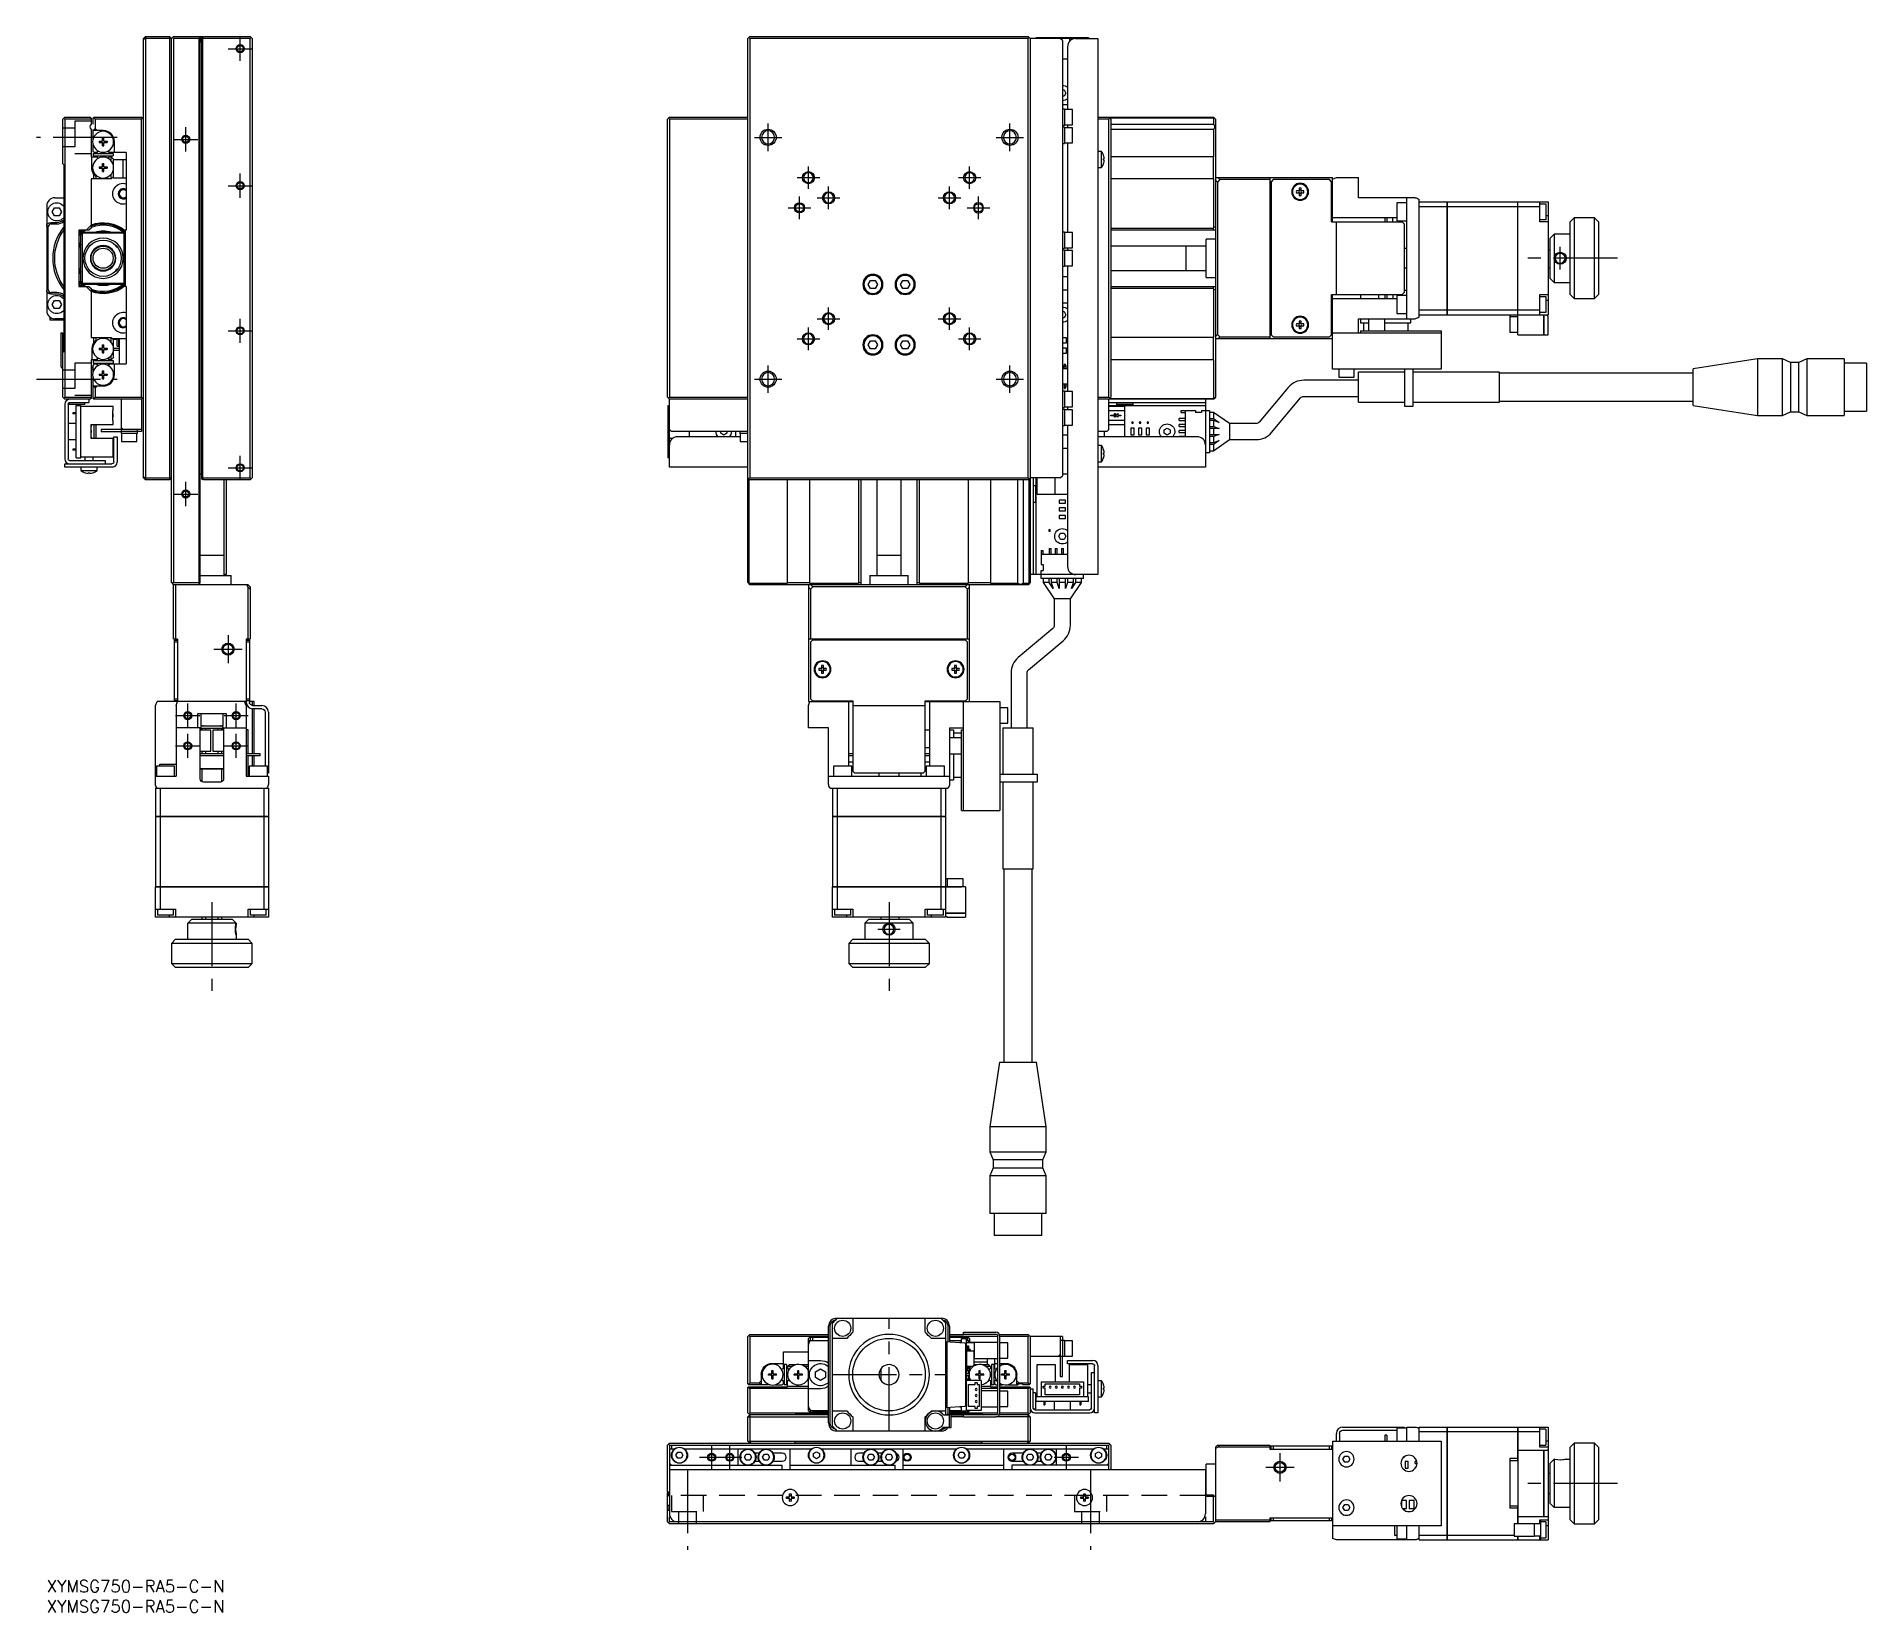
# Model space of a CAD drawing. Extents: x -2 to 451, y -8 to 383.
import ezdxf

# ---------------------------------------------------------------- set-up
doc = ezdxf.new("R2010")
doc.units = 0
doc.header["$LTSCALE"] = 0.5
doc.linetypes.add('CENTER', pattern=[50.8, 31.75, -6.35, 6.35, -6.35])
doc.linetypes.add('DASHED', pattern=[19.05, 12.7, -6.35])
for name, color, linetype in [('MSM_CENTER', 1, 'CENTER'), ('MSM_CONTINUOUS', 7, 'CONTINUOUS'), ('MSM_DASHED', 4, 'DASHED'), ('MSM_NARROW', 5, 'CONTINUOUS'), ('MSM_PART_NUMBER', 7, 'CONTINUOUS')]:
    doc.layers.add(name, color=color, linetype=linetype)
doc.styles.get("Standard").update_dxf_attribs({"font": 'txt.shx', "height": 1, "bigfont": 'bigfont.shx'})

# ---------------------------------------------------------------- blocks, each defined once
blk = doc.blocks.new('*U2')
at = {"layer": 'MSM_PART_NUMBER'}
blk.add_text('XYMSG750-RA5-C-N', height=3, dxfattribs=at).set_placement((0, -3))
blk = doc.blocks.new('*U3')
at = {"layer": 'MSM_PART_NUMBER'}
blk.add_text('XYMSG750-RA5-C-N', height=3, dxfattribs=at).set_placement((0, -8))

msp = doc.modelspace()

# ---------------------------------------------------------------- linework, layer by layer
at = {"layer": 'MSM_CENTER'}
for p, q in [((48, 377.02), (48, 383.02)), ((45, 380.02), (51, 380.02)), ((34.5, 354.52), (34.5, 360.52)), ((179, 354.62), (179, 361.42)), ((239, 354.62), (239, 361.42)), ((17.5, 358.02), (-2.5, 358.02)), ((31.5, 357.52), (37.5, 357.52)), ((175.6, 358.02), (182.4, 358.02)), ((235.6, 358.02), (242.4, 358.02)), ((189, 345.22), (189, 350.82)), ((229, 345.22), (229, 350.82)), ((45, 346.02), (51, 346.02)), ((48, 343.02), (48, 349.02)), ((186.2, 348.02), (191.8, 348.02)), ((194, 340.22), (194, 345.82)), ((224, 340.22), (224, 345.82)), ((226.2, 348.02), (231.8, 348.02)), ((184, 340.52), (189.6, 340.52)), ((186.8, 337.72), (186.8, 343.32)), ((191.2, 343.02), (196.8, 343.02)), ((221.2, 343.02), (226.8, 343.02)), ((228.4, 340.52), (234, 340.52)), ((231.2, 337.72), (231.2, 343.32)), ((389.75, 328.02), (365.75, 328.02)), ((375.5, 325.22), (375.5, 330.82)), ((194, 310.22), (194, 315.82)), ((224, 310.22), (224, 315.82)), ((45, 310.02), (51, 310.02)), ((48, 307.02), (48, 313.02)), ((189, 305.22), (189, 310.82)), ((191.2, 313.02), (196.8, 313.02)), ((221.2, 313.02), (226.8, 313.02)), ((229, 305.22), (229, 310.82)), ((186.2, 308.02), (191.8, 308.02)), ((226.2, 308.02), (231.8, 308.02)), ((179, 294.62), (179, 301.42)), ((239, 294.62), (239, 301.42)), ((-2.5, 298.02), (17.5, 298.02)), ((175.6, 298.02), (182.4, 298.02)), ((235.6, 298.02), (242.4, 298.02)), ((48, 273.02), (48, 279.02)), ((34.5, 266.52), (34.5, 272.52)), ((45, 276.02), (51, 276.02)), ((31.5, 269.52), (37.5, 269.52)), ((45, 234.52), (45, 227.52)), ((41.5, 231.02), (48.5, 231.02)), ((32, 214.52), (38, 214.52)), ((35, 211.52), (35, 217.52)), ((44, 214.52), (50, 214.52)), ((47, 211.52), (47, 217.52)), ((35, 204.02), (35, 210.02)), ((47, 204.02), (47, 210.02)), ((32, 207.02), (38, 207.02)), ((44, 207.02), (50, 207.02)), ((41, 168.27), (41, 146.27)), ((209, 168.27), (209, 146.27)), ((206.2, 161.52), (211.8, 161.52)), ((209, 37), (209, 65)), ((195, 51), (223, 51)), ((165, 27.5), (165, 33.5)), ((169.5, 27.5), (169.5, 33.5)), ((253, 27.5), (253, 33.5)), ((159, 27.5), (159, 7.5)), ((162, 30.5), (172.5, 30.5)), ((250, 30.5), (256, 30.5)), ((259, 27.5), (259, 7.5)), ((302.5, 28), (309.5, 28)), ((306, 31.5), (306, 24.5)), ((389.75, 24), (365.75, 24))]:
    msp.add_line(p, q, dxfattribs=at)
at = {"layer": 'MSM_CONTINUOUS'}
for p, q in [((24.5, 383.02), (24, 382.52)), ((24.5, 382.52), (24, 382.31)), ((24, 273.52), (24, 382.52)), ((24.5, 383.02), (30.5, 383.02)), ((24.5, 383.02), (24.5, 273.02)), ((31, 382.52), (24.5, 382.52)), ((30.5, 383.02), (31, 382.52)), ((30.5, 383.02), (30.5, 273.02)), ((31.5, 383.02), (31, 382.52)), ((31, 247.52), (31, 382.52)), ((31.5, 382.52), (31.25, 382.77)), ((31.5, 383.02), (38.7, 383.02)), ((37.8, 382.52), (31.5, 382.52)), ((31.5, 382.52), (31.5, 247.52)), ((38, 382.72), (37.8, 382.52)), ((37.8, 247.52), (37.8, 382.52)), ((38, 383.02), (38, 247.42)), ((38.2, 381.62), (38.2, 383.02)), ((38.5, 381.62), (38.2, 381.62)), ((38.4, 382.62), (38.4, 381.92)), ((38.6, 382.62), (38.5, 382.52)), ((38.5, 273.52), (38.5, 382.52)), ((39, 383.02), (38.6, 382.62)), ((38.6, 382.62), (38.7, 382.52)), ((38.7, 383.02), (38.85, 382.87)), ((38.7, 382.92), (38.9, 382.92)), ((38.7, 382.52), (38.7, 273.52)), ((50.5, 382.52), (38.7, 382.52)), ((39, 383.02), (50.5, 383.02)), ((51, 382.52), (50.5, 383.02)), ((50.5, 382.52), (50.75, 382.77)), ((50.5, 273.52), (50.5, 382.52)), ((51, 382.52), (51, 273.52)), ((174, 382.52), (174.5, 383.02)), ((174, 247.52), (174, 382.52)), ((174.5, 382.52), (174.25, 382.77)), ((174.5, 383.02), (243.5, 383.02)), ((174.5, 382.52), (174.5, 273.52)), ((243.5, 382.52), (174.5, 382.52)), ((243.5, 383.02), (244, 382.52)), ((243.75, 382.77), (243.5, 382.52)), ((243.5, 273.52), (243.5, 382.52)), ((254.75, 382.52), (244, 382.52)), ((244, 382.52), (244, 247.52)), ((245.5, 382.82), (258.5, 382.82)), ((245.5, 382.52), (245.5, 382.82)), ((252, 382.02), (251.5, 382.52)), ((252, 382.02), (252, 274.02)), ((253.75, 382.52), (253.75, 381.79)), ((254.75, 382.44), (254.75, 382.52)), ((255.3, 382.52), (260.8, 382.52)), ((258.5, 382.82), (258.5, 382.52)), ((260.8, 382.52), (260.8, 249.52)), ((252, 377.52), (253.3, 377.52)), ((253.3, 380.52), (253.3, 364.92)), ((252, 369.77), (252.43, 369.77)), ((252.43, 368.27), (252, 368.27)), ((252.43, 369.77), (252.86, 369.02)), ((252.86, 369.02), (252.43, 368.27)), ((253.3, 366.12), (252, 366.12)), ((252.5, 365.02), (252, 365.02)), ((252.5, 365.02), (252.5, 361.02)), ((254.5, 364.92), (252.5, 364.92)), ((254.5, 361.12), (254.5, 364.92)), ((4, 362.52), (4.5, 363.02)), ((4, 351.42), (4, 362.52)), ((4.5, 362.52), (4.25, 362.77)), ((4.5, 363.02), (10.8, 363.02)), ((4.5, 362.52), (4.5, 293.52)), ((11, 362.52), (4.5, 362.52)), ((10.8, 363.02), (11, 362.82)), ((11, 362.82), (11, 361.28)), ((11, 359.96), (11, 353.22)), ((11.5, 362.82), (11.6, 362.92)), ((11.5, 361.28), (11.5, 362.82)), ((11.5, 357.64), (11.5, 359.96)), ((14, 359.72), (11.5, 359.72)), ((11.7, 363.02), (11.6, 362.92)), ((11.6, 362.92), (12, 362.52)), ((12, 360.22), (11.65, 359.72)), ((11.7, 363.02), (23.5, 363.02)), ((12, 362.52), (12, 360.22)), ((23.5, 362.52), (12, 362.52)), ((12.5, 359.72), (12, 360.22)), ((24, 362.52), (23.5, 363.02)), ((23.5, 362.52), (23.75, 362.77)), ((23.5, 293.52), (23.5, 362.52)), ((154, 362.52), (154.5, 363.02)), ((154, 293.52), (154, 362.52)), ((154.25, 362.77), (154.5, 362.52)), ((154.5, 363.02), (174, 363.02)), ((154.5, 362.52), (154.5, 293.52)), ((174, 362.52), (154.5, 362.52)), ((252, 361.02), (252.5, 361.02)), ((252.5, 360.52), (252, 360.52)), ((252.5, 361.12), (254.5, 361.12)), ((252.5, 360.52), (252.5, 356.52)), ((254.5, 360.42), (252.5, 360.42)), ((253.3, 361.12), (253.3, 360.42)), ((254.5, 356.62), (254.5, 360.42)), ((260.8, 363.02), (289.5, 363.02)), ((263.5, 362.52), (260.8, 362.52)), ((263.5, 363.02), (264, 362.52)), ((263.5, 362.52), (263.75, 362.77)), ((263.5, 293.52), (263.5, 362.52)), ((289.6, 362.82), (263.7, 362.82)), ((264, 362.52), (264, 293.52)), ((264, 361.28), (289.6, 361.28)), ((289.6, 359.96), (264, 359.96)), ((289.65, 362.87), (289.5, 363.02)), ((289.6, 362.82), (289.65, 362.87)), ((289.6, 361.28), (289.6, 362.82)), ((289.6, 353.22), (289.6, 359.96)), ((289.65, 362.87), (290, 362.52)), ((290, 362.52), (290, 293.52)), ((11.5, 354.52), (11.5, 356.21)), ((11.5, 354.52), (11.8, 354.22)), ((12.45, 354.22), (11.8, 354.22)), ((12.6, 354.48), (12.45, 354.22)), ((13, 357.07), (13.8, 357.07)), ((13, 357.07), (13, 356.78)), ((13, 356.78), (13.8, 356.78)), ((13.53, 356.78), (13.53, 357.07)), ((13.86, 357.92), (14.15, 357.92)), ((13.86, 357.13), (13.86, 357.92)), ((14.15, 357.39), (13.86, 357.39)), ((13.86, 355.92), (13.86, 356.72)), ((13.86, 356.45), (14.15, 356.45)), ((13.86, 355.92), (14.15, 355.92)), ((14.15, 357.13), (14.15, 357.92)), ((14.15, 355.92), (14.15, 356.72)), ((14.21, 357.07), (15, 357.07)), ((14.21, 356.78), (15, 356.78)), ((14.47, 356.78), (14.47, 357.07)), ((15, 357.07), (15, 356.78)), ((15.55, 354.22), (15.4, 354.48)), ((19.7, 354.22), (15.55, 354.22)), ((16.8, 354.22), (16.8, 356.92)), ((19.7, 354.22), (19.7, 335.02)), ((252, 356.52), (252.5, 356.52)), ((252.5, 356.62), (254.5, 356.62)), ((253.3, 356.62), (253.3, 334.42)), ((261.69, 354.52), (260.8, 354.52)), ((261.69, 350.52), (261.69, 354.52)), ((4, 351.42), (4.3, 351.12)), ((4.3, 304.92), (4.3, 351.12)), ((11, 353.22), (12.46, 353.22)), ((11.2, 350.52), (11.2, 353.22)), ((11.5, 354.02), (11.5, 353.42)), ((11.5, 354.02), (16.5, 354.02)), ((11.5, 353.42), (16.5, 353.42)), ((12.46, 353.22), (12.67, 352.84)), ((13, 350.67), (13.8, 350.67)), ((13, 350.67), (13, 350.38)), ((13, 350.38), (13.8, 350.38)), ((13.53, 350.38), (13.53, 350.67)), ((13.86, 351.52), (14.15, 351.52)), ((13.86, 350.73), (13.86, 351.52)), ((14.15, 350.99), (13.86, 350.99)), ((13.86, 349.52), (13.86, 350.32)), ((13.86, 350.05), (14.15, 350.05)), ((14.15, 350.73), (14.15, 351.52)), ((14.15, 349.52), (14.15, 350.32)), ((14.21, 350.67), (15, 350.67)), ((14.21, 350.38), (15, 350.38)), ((14.47, 350.38), (14.47, 350.67)), ((15, 350.67), (15, 350.38)), ((15.46, 353.08), (15.54, 353.22)), ((16, 353.22), (15.54, 353.22)), ((16, 352.18), (16, 353.22)), ((16.5, 352.72), (16, 353.22)), ((16.5, 354.02), (16.5, 353.42)), ((16.5, 352.72), (16.5, 351.24)), ((19.7, 352.47), (16.5, 352.47)), ((16.5, 349.81), (16.5, 347.97)), ((19, 347.97), (19, 352.47)), ((260.8, 350.52), (261.69, 350.52)), ((262.25, 353.45), (262.25, 353.47)), ((262.25, 352.72), (262.38, 352.72)), ((262.25, 352.32), (262.25, 352.72)), ((262.38, 352.32), (262.25, 352.32)), ((262.25, 351.57), (262.25, 351.59)), ((289.6, 353.22), (264, 353.22)), ((289.5, 347.72), (289.5, 353.22)), ((16, 347.72), (11, 347.72)), ((11, 347.72), (11, 335.52)), ((11.7, 347.72), (11.7, 348.92)), ((12.2, 348.38), (12.2, 347.72)), ((13.86, 349.52), (14.15, 349.52)), ((16, 347.72), (16, 348.86)), ((16, 347.72), (16.5, 348.22)), ((16.5, 348.02), (16.3, 348.02)), ((16.5, 347.97), (19.7, 347.97)), ((289.6, 347.72), (264, 347.72)), ((289.6, 335.66), (289.6, 347.72)), ((290, 348.02), (319, 348.02)), ((290.5, 346.91), (290, 347.41)), ((291.11, 347.52), (290.5, 346.91)), ((290.5, 346.91), (290.5, 309.13)), ((290.61, 348.02), (291.11, 347.52)), ((303.5, 347.52), (291.11, 347.52)), ((303.5, 348.02), (303.5, 308.02)), ((304.3, 347.52), (303.8, 347.02)), ((303.8, 347.02), (303.8, 309.02)), ((318.3, 347.52), (304.3, 347.52)), ((310.76, 345.44), (310.76, 344.76)), ((311.24, 344.76), (311.24, 345.44)), ((318.8, 347.02), (318.3, 347.52)), ((318.8, 337.02), (318.8, 347.02)), ((319, 347.64), (320, 348.02)), ((319, 337.02), (319, 348.02)), ((320, 348.02), (325.5, 348.02)), ((325.5, 343.02), (325.5, 348.02)), ((0, 341.02), (0, 315.02)), ((1.35, 339.52), (1.92, 340.52)), ((1.92, 340.52), (3.08, 340.52)), ((2, 343.02), (4.3, 343.02)), ((3.08, 340.52), (3.65, 339.52)), ((310.76, 344.76), (310.08, 344.76)), ((310.08, 344.28), (310.76, 344.28)), ((310.76, 344.28), (310.76, 343.6)), ((311.92, 344.76), (311.24, 344.76)), ((311.24, 343.6), (311.24, 344.28)), ((311.24, 344.28), (311.92, 344.28)), ((339.5, 343.02), (325.5, 343.02)), ((335, 341.77), (335, 337.27)), ((337.5, 341.77), (335, 341.77)), ((337.5, 313.02), (337.5, 343.02)), ((340.5, 313.4), (340.5, 342.64)), ((340.5, 342.02), (347.49, 342.02)), ((340.5, 340.87), (347.49, 340.87)), ((347.49, 314.02), (347.49, 342.02)), ((347.5, 342.01), (347.49, 342.01)), ((347.5, 340.86), (347.49, 340.86)), ((347.5, 342.02), (364.99, 342.02)), ((347.5, 342.02), (347.5, 314.02)), ((347.5, 340.87), (364.99, 340.87)), ((364.99, 310.02), (364.99, 342.02)), ((365, 342.01), (364.99, 342.01)), ((365, 340.86), (364.99, 340.86)), ((365, 342.02), (372.5, 342.02)), ((365, 309.02), (365, 342.02)), ((365, 340.87), (370.5, 340.87)), ((370.5, 337.02), (370.5, 342.02)), ((370.5, 341.52), (372, 341.52)), ((372, 341.52), (372, 337.52)), ((372.5, 342.02), (372.5, 314.02)), ((1, 336.92), (2.5, 336.92)), ((1.13, 336.54), (2.5, 336.54)), ((1.92, 338.52), (1.35, 339.52)), ((3.08, 338.52), (1.92, 338.52)), ((3.65, 339.52), (3.08, 338.52)), ((9.79, 335.02), (11, 336.23)), ((303.8, 338.02), (303.5, 338.02)), ((303.5, 336.27), (303.8, 336.27)), ((335, 338.02), (318.8, 338.02)), ((318.8, 337.02), (336.3, 337.02)), ((320, 319.02), (320, 337.02)), ((332, 338.02), (332, 337.02)), ((332.5, 338.02), (332.5, 337.02)), ((334, 337.02), (334, 338.02)), ((335, 337.27), (337.5, 337.27)), ((336.8, 336.52), (336.3, 337.02)), ((336.8, 336.52), (336.8, 319.52)), ((372, 337.52), (370.5, 337.52)), ((372.5, 337.02), (370.5, 337.02)), ((372.5, 338.52), (372, 338.52)), ((379, 338.02), (378, 337.02)), ((378, 319.02), (378, 337.02)), ((379, 338.02), (379, 318.02)), ((384, 338.02), (379, 338.02)), ((384, 318.02), (384, 338.02)), ((385, 337.02), (384, 338.02)), ((385, 337.02), (385, 319.02)), ((0.38, 320.25), (0.38, 335.79)), ((10.5, 335.02), (8, 335.02)), ((8, 335.02), (8, 321.02)), ((8.5, 333.72), (9.3, 334.52)), ((8.5, 322.32), (8.5, 333.72)), ((8.8, 334.02), (8.8, 322.02)), ((19, 334.22), (9, 334.22)), ((9.3, 334.52), (18.7, 334.52)), ((11, 335.52), (10.5, 335.02)), ((18.7, 334.52), (19.5, 333.72)), ((19.2, 322.02), (19.2, 334.02)), ((19.5, 335.02), (19.5, 321.02)), ((19.7, 335.02), (19.5, 335.02)), ((252.5, 334.52), (252, 334.52)), ((252.5, 334.52), (252.5, 330.52)), ((254.5, 334.42), (252.5, 334.42)), ((254.5, 330.62), (254.5, 334.42)), ((264, 335.52), (289.5, 335.52)), ((290, 335.02), (264, 335.02)), ((287.7, 323.27), (287.7, 332.77)), ((290, 332.77), (287.7, 332.77)), ((289.5, 335.52), (289.6, 335.66)), ((289.5, 335.02), (289.5, 335.52)), ((290, 335.83), (289.6, 335.66)), ((303.7, 333.02), (303.5, 332.82)), ((303.7, 333.02), (303.7, 323.02)), ((303.8, 333.02), (303.7, 333.02)), ((373, 333.02), (374, 334.02)), ((373, 323.02), (373, 333.02)), ((378, 334.02), (374, 334.02)), ((374, 334.02), (374, 322.02)), ((17.2, 331), (17.2, 331.19)), ((17.2, 331), (17.43, 330.77)), ((17.43, 330.94), (17.43, 330.77)), ((17.43, 330.77), (17.56, 330.77)), ((17.56, 330.77), (17.56, 330.77)), ((252, 330.52), (252.5, 330.52)), ((252.5, 330.02), (252, 330.02)), ((252.5, 330.62), (254.5, 330.62)), ((252.5, 330.02), (252.5, 326.02)), ((254.5, 329.92), (252.5, 329.92)), ((253.3, 330.62), (253.3, 329.92)), ((254.5, 326.12), (254.5, 329.92)), ((287.7, 331.02), (264, 331.02)), ((282.7, 325.02), (282.7, 331.02)), ((336.8, 330.52), (337.5, 330.52)), ((373, 330.02), (372.5, 330.02)), ((12.56, 325.22), (12.63, 325.22)), ((12.69, 325.16), (12.63, 325.22)), ((15.38, 325.22), (15.31, 325.16)), ((15.38, 325.22), (15.44, 325.22)), ((17.43, 325.27), (17.2, 325.05)), ((17.2, 324.86), (17.2, 325.05)), ((17.43, 325.27), (17.43, 325.1)), ((17.56, 325.27), (17.43, 325.27)), ((17.56, 325.27), (17.56, 325.27)), ((203.84, 321.52), (204.42, 322.52)), ((204.42, 322.52), (205.57, 322.52)), ((205.57, 322.52), (206.15, 321.52)), ((211.84, 321.52), (212.42, 322.52)), ((212.42, 322.52), (213.57, 322.52)), ((213.57, 322.52), (214.15, 321.52)), ((252, 326.02), (252.5, 326.02)), ((252, 323.52), (253.3, 323.52)), ((252.5, 326.12), (254.5, 326.12)), ((253.3, 326.12), (253.3, 294.92)), ((264, 325.02), (287.7, 325.02)), ((287.7, 323.27), (290, 323.27)), ((303.5, 323.22), (303.7, 323.02)), ((303.7, 323.02), (303.8, 323.02)), ((337.5, 325.52), (336.8, 325.52)), ((373, 325.52), (372.5, 325.52)), ((374, 322.02), (373, 323.02)), ((2.5, 319.12), (1, 319.12)), ((2.5, 319.5), (1.13, 319.5)), ((8, 321.02), (10.5, 321.02)), ((9.3, 321.52), (8.5, 322.32)), ((9, 321.82), (19, 321.82)), ((18.7, 321.52), (9.3, 321.52)), ((11, 319.81), (9.79, 321.02)), ((10.5, 321.02), (11, 320.52)), ((11, 320.52), (11, 308.32)), ((19.5, 322.32), (18.7, 321.52)), ((19.7, 321.02), (19.5, 321.02)), ((19.7, 321.02), (19.7, 301.82)), ((204.42, 320.52), (203.84, 321.52)), ((205.57, 320.52), (204.42, 320.52)), ((206.15, 321.52), (205.57, 320.52)), ((212.42, 320.52), (211.84, 321.52)), ((213.57, 320.52), (212.42, 320.52)), ((214.15, 321.52), (213.57, 320.52)), ((253.3, 320.12), (252, 320.12)), ((264, 321.02), (290, 321.02)), ((289.5, 320.52), (264, 320.52)), ((289.5, 320.52), (289.5, 321.02)), ((289.6, 320.38), (289.5, 320.52)), ((289.6, 308.32), (289.6, 320.38)), ((289.6, 320.38), (290, 320.21)), ((303.8, 319.77), (303.5, 319.77)), ((303.5, 318.02), (303.8, 318.02)), ((318.8, 309.02), (318.8, 319.02)), ((318.8, 319.02), (336.3, 319.02)), ((318.8, 318.02), (335, 318.02)), ((319, 300.52), (319, 319.02)), ((326, 319.02), (326, 318.02)), ((330.5, 318.02), (330.5, 319.02)), ((332, 319.02), (332, 318.02)), ((332.5, 319.02), (332.5, 318.02)), ((334, 319.02), (334, 318.02)), ((335, 318.77), (335, 314.27)), ((337.5, 318.77), (335, 318.77)), ((336.3, 319.02), (336.8, 319.52)), ((337.5, 320.02), (336.8, 320.02)), ((370.5, 319.02), (372.5, 319.02)), ((370.5, 314.02), (370.5, 319.02)), ((370.5, 318.52), (372, 318.52)), ((372, 318.52), (372, 314.52)), ((374, 322.02), (378, 322.02)), ((378, 319.02), (379, 318.02)), ((379, 318.02), (384, 318.02)), ((384, 318.02), (385, 319.02)), ((0.9, 312.62), (0.9, 313.35)), ((1.35, 316.52), (1.92, 317.52)), ((1.92, 315.52), (1.35, 316.52)), ((1.92, 317.52), (3.08, 317.52)), ((3.08, 315.52), (1.92, 315.52)), ((3.08, 317.52), (3.65, 316.52)), ((3.65, 316.52), (3.08, 315.52)), ((252, 316.92), (253.3, 316.92)), ((252, 314.77), (252.43, 314.77)), ((252.43, 313.27), (252, 313.27)), ((252.43, 314.77), (252.86, 314.02)), ((252.86, 314.02), (252.43, 313.27)), ((335, 314.27), (337.5, 314.27)), ((340.5, 315.18), (347.49, 315.18)), ((340.5, 314.02), (347.49, 314.02)), ((347.5, 315.18), (347.49, 315.18)), ((347.5, 314.03), (347.49, 314.03)), ((347.5, 315.18), (364.99, 315.18)), ((347.5, 314.02), (364.99, 314.02)), ((363, 314.02), (363, 309.62)), ((364.99, 313.52), (363, 313.52)), ((365, 315.18), (364.99, 315.18)), ((365, 314.03), (364.99, 314.03)), ((364.99, 313.72), (365, 313.72)), ((365, 315.18), (370.5, 315.18)), ((365, 314.02), (372.5, 314.02)), ((372, 314.52), (370.5, 314.52)), ((371.49, 309.02), (371.49, 314.02)), ((371.5, 314.02), (371.5, 309.02)), ((372.5, 317.52), (372, 317.52)), ((372.3, 313.72), (372.3, 314.02)), ((372.5, 313.72), (372.3, 313.72)), ((372.5, 309.02), (372.5, 313.72)), ((4.1, 312.62), (0.9, 312.62)), ((4.3, 313.02), (2, 313.02)), ((3.5, 309.52), (4, 309.52)), ((3.5, 309.52), (3.5, 301.52)), ((4, 304.62), (4, 309.52)), ((4.1, 313.02), (4.1, 312.62)), ((290, 308.63), (290.5, 309.13)), ((290.5, 309.13), (291.11, 308.52)), ((303.8, 309.02), (304.3, 308.52)), ((310.76, 311.76), (310.08, 311.76)), ((310.08, 311.28), (310.76, 311.28)), ((310.76, 312.44), (310.76, 311.76)), ((310.76, 311.28), (310.76, 310.6)), ((311.24, 311.76), (311.24, 312.44)), ((311.92, 311.76), (311.24, 311.76)), ((311.24, 311.28), (311.92, 311.28)), ((311.24, 310.6), (311.24, 311.28)), ((318.3, 308.52), (318.8, 309.02)), ((319, 309.52), (346, 309.52)), ((325.5, 309.52), (325.5, 313.02)), ((325.5, 313.02), (339.5, 313.02)), ((326, 313.02), (326, 312.02)), ((326, 312.02), (328, 312.02)), ((326, 310.02), (326, 309.52)), ((326, 310.02), (346, 310.02)), ((326.75, 312.02), (326.75, 310.02)), ((328, 313.02), (328, 310.02)), ((332, 310.02), (332, 313.02)), ((332, 312.02), (338.5, 312.02)), ((337.75, 312.02), (337.75, 310.02)), ((338.5, 312.02), (338.5, 313.02)), ((346, 310.02), (346, 300.52)), ((365, 309.62), (363, 309.62)), ((364.99, 312.62), (365, 312.62)), ((365, 310.02), (364.99, 310.02)), ((365, 309.02), (371.49, 309.02)), ((371.5, 309.03), (371.49, 309.03)), ((371.5, 309.02), (372.5, 309.02)), ((4.3, 304.92), (4, 304.62)), ((4, 293.52), (4, 304.62)), ((11, 308.32), (16, 308.32)), ((11.2, 305.52), (11.2, 302.82)), ((11.7, 307.12), (11.7, 308.32)), ((12.2, 308.32), (12.2, 307.67)), ((13, 305.67), (13.8, 305.67)), ((13, 305.67), (13, 305.38)), ((13, 305.38), (13.8, 305.38)), ((13.53, 305.38), (13.53, 305.67)), ((13.86, 306.52), (14.15, 306.52)), ((13.86, 305.73), (13.86, 306.52)), ((14.15, 305.99), (13.86, 305.99)), ((13.86, 304.52), (13.86, 305.32)), ((13.86, 305.05), (14.15, 305.05)), ((13.86, 304.52), (14.15, 304.52)), ((14.15, 305.73), (14.15, 306.52)), ((14.15, 304.52), (14.15, 305.32)), ((14.21, 305.67), (15, 305.67)), ((14.21, 305.38), (15, 305.38)), ((14.47, 305.38), (14.47, 305.67)), ((15, 305.67), (15, 305.38)), ((16, 307.18), (16, 308.32)), ((16.5, 307.82), (16, 308.32)), ((19.7, 308.02), (16.3, 308.02)), ((17.43, 307.82), (16.5, 307.82)), ((16.5, 307.82), (16.5, 306.24)), ((16.5, 304.81), (16.5, 303.32)), ((18, 305.12), (16.57, 305.12)), ((18, 305.62), (16.6, 305.62)), ((17.43, 308.02), (17.43, 306.42)), ((17.93, 306.42), (17.93, 308.02)), ((18, 307.82), (17.93, 307.82)), ((18, 308.02), (18, 301.82)), ((203.84, 306.52), (204.42, 307.52)), ((204.42, 305.52), (203.84, 306.52)), ((204.42, 307.52), (205.57, 307.52)), ((205.57, 305.52), (204.42, 305.52)), ((205.57, 307.52), (206.15, 306.52)), ((206.15, 306.52), (205.57, 305.52)), ((211.84, 306.52), (212.42, 307.52)), ((212.42, 305.52), (211.84, 306.52)), ((212.42, 307.52), (213.57, 307.52)), ((213.57, 305.52), (212.42, 305.52)), ((213.57, 307.52), (214.15, 306.52)), ((214.15, 306.52), (213.57, 305.52)), ((253, 308.25), (252, 308.25)), ((252, 307), (253, 307)), ((253, 305.71), (252, 305.71)), ((252, 304.46), (253, 304.46)), ((253, 307), (253, 308.25)), ((253, 304.46), (253, 305.71)), ((289.6, 308.32), (264, 308.32)), ((289.5, 302.82), (289.5, 308.32)), ((319, 308.02), (290, 308.02)), ((291.11, 308.52), (290.61, 308.02)), ((291.11, 308.52), (303.5, 308.52)), ((304.3, 308.52), (318.3, 308.52)), ((12.46, 302.82), (11, 302.82)), ((11, 302.82), (11, 293.22)), ((11, 301.02), (11.5, 301.02)), ((11, 300.52), (11.5, 300.52)), ((11.5, 302.62), (11.5, 302.02)), ((11.5, 302.62), (16.5, 302.62)), ((11.5, 302.02), (16.5, 302.02)), ((11.8, 301.82), (11.5, 301.52)), ((11.5, 299.84), (11.5, 301.52)), ((11.8, 301.82), (12.45, 301.82)), ((12.6, 301.56), (12.45, 301.82)), ((12.46, 302.82), (12.67, 303.2)), ((13.86, 300.12), (14.15, 300.12)), ((13.86, 299.33), (13.86, 300.12)), ((14.15, 299.33), (14.15, 300.12)), ((15.55, 301.82), (15.4, 301.56)), ((15.46, 302.96), (15.54, 302.82)), ((16, 302.82), (15.54, 302.82)), ((15.55, 301.82), (19.7, 301.82)), ((16, 302.82), (16, 303.86)), ((16, 302.82), (16.5, 303.32)), ((16.5, 302.62), (16.5, 302.02)), ((16.8, 299.12), (16.8, 301.82)), ((252, 300.68), (253.3, 300.68)), ((252.42, 301.42), (252.53, 301.48)), ((252.42, 300.68), (252.42, 301.42)), ((252.42, 301.12), (252.85, 301.12)), ((252.73, 301.73), (252.53, 301.73)), ((252.53, 301.48), (252.53, 301.73)), ((252.73, 301.73), (252.73, 301.48)), ((252.73, 301.48), (252.85, 301.42)), ((252.85, 301.42), (252.85, 300.68)), ((289.6, 302.82), (264, 302.82)), ((289.6, 293.22), (289.6, 302.82)), ((346, 300.52), (319, 300.52)), ((320.6, 300.52), (320.6, 298.52)), ((324.4, 298.52), (324.4, 300.52)), ((325.5, 292.27), (325.5, 299.77)), ((337, 299.77), (325.5, 299.77)), ((337, 291.27), (337, 300.52)), ((339, 300.52), (339, 291.27)), ((360.5, 299.77), (339, 299.77)), ((360.5, 292.27), (360.5, 299.77)), ((424.5, 303.02), (408.5, 300.59)), ((408.5, 291.45), (408.5, 300.59)), ((424.5, 303.02), (424.5, 289.02)), ((430.7, 303.02), (424.5, 303.02)), ((430.7, 289.02), (430.7, 303.02)), ((432.7, 302.17), (430.7, 303.02)), ((432.7, 302.17), (432.7, 289.87)), ((434.7, 302.17), (432.7, 302.17)), ((436.7, 303.02), (434.7, 302.17)), ((434.7, 289.87), (434.7, 302.17)), ((436.7, 303.02), (436.7, 289.02)), ((446, 303.02), (436.7, 303.02)), ((446, 303.02), (446, 289.02)), ((451.5, 301.97), (446, 301.97)), ((451.5, 301.97), (451.5, 290.07)), ((11.5, 293.22), (11.5, 298.41)), ((11.5, 296.32), (14, 296.32)), ((11.65, 296.32), (12, 295.82)), ((12, 295.82), (12.5, 296.32)), ((12, 295.82), (12, 293.52)), ((13, 299.27), (13.8, 299.27)), ((13, 299.27), (13, 298.98)), ((13, 298.98), (13.8, 298.98)), ((13.53, 298.98), (13.53, 299.27)), ((14.15, 299.59), (13.86, 299.59)), ((13.86, 298.12), (13.86, 298.92)), ((13.86, 298.65), (14.15, 298.65)), ((13.86, 298.12), (14.15, 298.12)), ((14.15, 298.12), (14.15, 298.92)), ((14.21, 299.27), (15, 299.27)), ((14.21, 298.98), (15, 298.98)), ((14.47, 298.98), (14.47, 299.27)), ((15, 299.27), (15, 298.98)), ((253.3, 296.78), (252, 296.78)), ((252.42, 296.78), (252.42, 296.05)), ((252.85, 296.34), (252.42, 296.34)), ((252.53, 295.98), (252.42, 296.05)), ((252.53, 295.73), (252.53, 295.98)), ((252.53, 295.73), (252.73, 295.73)), ((252.85, 296.05), (252.73, 295.98)), ((252.73, 295.98), (252.73, 295.73)), ((252.85, 296.78), (252.85, 296.05)), ((308.06, 295.96), (300.86, 287.38)), ((325.5, 297.75), (311.89, 297.75)), ((320.6, 298.52), (324.4, 298.52)), ((408.5, 299.52), (360.5, 299.52)), ((4.25, 293.27), (4, 293.52)), ((4.25, 293.27), (4.5, 293.52)), ((4.5, 293.02), (4.25, 293.27)), ((4.5, 293.52), (11, 293.52)), ((10.8, 293.02), (4.5, 293.02)), ((4.5, 291.82), (4.5, 278.22)), ((5.3, 291.82), (5.3, 278.22)), ((5.5, 292.17), (5.5, 291.72)), ((9.5, 291.72), (5.5, 291.72)), ((5.7, 292.22), (10.5, 292.22)), ((7.3, 278.52), (7.3, 291.52)), ((7.3, 291.52), (8.5, 291.52)), ((8.5, 278.52), (8.5, 291.52)), ((16.5, 291.27), (8.5, 291.27)), ((9.5, 291.72), (9.5, 292.22)), ((10.5, 293.02), (10.5, 292.22)), ((11, 293.22), (10.8, 293.02)), ((11.6, 293.12), (11.5, 293.22)), ((12, 293.52), (11.6, 293.12)), ((11.6, 293.12), (11.7, 293.02)), ((23.5, 293.02), (11.7, 293.02)), ((12, 293.52), (23.5, 293.52)), ((16.5, 290.27), (16.5, 291.27)), ((18.5, 293.02), (18.5, 284.52)), ((23.75, 293.27), (23.5, 293.52)), ((23.5, 293.02), (24, 293.52)), ((23.5, 293.02), (23.5, 285.02)), ((154.5, 293.02), (154, 293.52)), ((154.2, 278.52), (154.2, 291.52)), ((154.2, 291.52), (154.5, 291.52)), ((154.5, 293.52), (154.25, 293.27)), ((154.5, 293.52), (174, 293.52)), ((174, 293.02), (154.5, 293.02)), ((154.5, 276.22), (154.5, 293.02)), ((252.5, 295.02), (252, 295.02)), ((252, 291.02), (252.5, 291.02)), ((252.5, 295.02), (252.5, 291.02)), ((254.5, 294.92), (252.5, 294.92)), ((252.5, 291.12), (254.5, 291.12)), ((253.3, 291.12), (253.3, 290.42)), ((254.5, 291.12), (254.5, 294.92)), ((260.8, 293.52), (263.5, 293.52)), ((289.5, 293.02), (260.8, 293.02)), ((263.75, 293.27), (263.5, 293.52)), ((263.75, 293.27), (263.5, 293.02)), ((263.5, 285.52), (263.5, 293.02)), ((263.5, 292.22), (287.5, 292.22)), ((263.5, 291.52), (287.5, 291.52)), ((267.5, 291.27), (263.5, 291.27)), ((263.7, 293.22), (289.6, 293.22)), ((264, 293.52), (263.75, 293.27)), ((265.5, 291.52), (265.5, 292.22)), ((269.5, 291.72), (265.5, 291.72)), ((267.5, 283.72), (267.5, 291.27)), ((269.5, 292.22), (269.5, 291.52)), ((287.5, 293.02), (287.5, 276.22)), ((289.5, 293.02), (289.65, 293.17)), ((289.65, 293.17), (289.6, 293.22)), ((290, 293.52), (289.65, 293.17)), ((303.93, 284.81), (311.13, 293.39)), ((311.89, 293.75), (325.5, 293.75)), ((325.5, 292.27), (337, 292.27)), ((339, 291.27), (337, 291.27)), ((339, 292.27), (360.5, 292.27)), ((360.5, 292.52), (408.5, 292.52)), ((408.5, 291.45), (424.5, 289.02)), ((7.3, 287.02), (5.3, 287.02)), ((6.5, 289.65), (6.5, 289.4)), ((7.3, 289.65), (6.5, 289.65)), ((7.3, 289.4), (6.5, 289.4)), ((11, 286.77), (16.5, 286.77)), ((11, 283.27), (11, 286.77)), ((11.7, 286.77), (11.7, 283.27)), ((12.2, 286.77), (12.2, 283.27)), ((16.5, 290.27), (16.4, 290.27)), ((16.4, 287.77), (16.4, 290.27)), ((16.4, 289.47), (16.5, 289.47)), ((16.4, 289.1), (16.5, 289.1)), ((16.4, 288.95), (16.5, 288.95)), ((16.4, 288.57), (16.5, 288.57)), ((16.5, 287.77), (16.4, 287.77)), ((16.5, 288.57), (16.5, 289.47)), ((16.5, 286.77), (16.5, 287.77)), ((19, 285.52), (18.5, 286.02)), ((252.5, 290.52), (252, 290.52)), ((252, 286.52), (252.5, 286.52)), ((252.5, 290.52), (252.5, 286.52)), ((254.5, 290.42), (252.5, 290.42)), ((252.5, 286.62), (254.5, 286.62)), ((253.3, 286.62), (253.3, 251.52)), ((254.5, 286.62), (254.5, 290.42)), ((263.5, 290.27), (267.5, 290.27)), ((267.5, 287.77), (263.5, 287.77)), ((263.5, 286.77), (267.5, 286.77)), ((264, 289.1), (264.95, 289.1)), ((264, 288.95), (264, 289.1)), ((264.95, 288.95), (264, 288.95)), ((264.95, 289.1), (264.95, 289.47)), ((264.95, 289.47), (265.1, 289.47)), ((264.95, 288.57), (264.95, 288.95)), ((265.1, 288.57), (264.95, 288.57)), ((265.1, 289.47), (265.1, 289.08)), ((265.1, 289.08), (265.78, 289.47)), ((265.78, 288.57), (265.1, 288.96)), ((265.1, 288.96), (265.1, 288.57)), ((265.78, 289.47), (265.78, 289.1)), ((265.78, 289.1), (266.48, 289.1)), ((266.48, 288.95), (265.78, 288.95)), ((265.78, 288.95), (265.78, 288.57)), ((266.48, 289.1), (266.48, 288.95)), ((281, 287.77), (281, 288.27)), ((282.5, 288.27), (281, 288.27)), ((281, 287.77), (282.5, 287.77)), ((281, 286.27), (281, 286.77)), ((282.5, 286.77), (281, 286.77)), ((281, 286.27), (282.5, 286.27)), ((281.5, 289.77), (281.5, 290.27)), ((281.5, 290.27), (285, 290.27)), ((281.5, 289.77), (282.5, 289.77)), ((282.5, 290.27), (282.5, 283.72)), ((285, 290.27), (285, 289.77)), ((286.5, 289.77), (285, 289.77)), ((286.5, 290.27), (288.5, 290.27)), ((286.5, 290.27), (286.5, 289.77)), ((288.5, 290.27), (288.5, 279.77)), ((289.5, 289.77), (288.5, 289.77)), ((288.5, 288.27), (289.5, 288.27)), ((289.5, 287.77), (288.5, 287.77)), ((288.5, 286.27), (289.5, 286.27)), ((289.5, 289.77), (289.5, 288.27)), ((293.5, 287.02), (289.5, 289.77)), ((289.5, 288.27), (290.95, 287.27)), ((289.5, 287.77), (289.5, 286.27)), ((290.95, 287.27), (289.5, 287.77)), ((289.5, 286.27), (290.95, 285.77)), ((293.5, 287.02), (293.5, 283.02)), ((300.1, 287.02), (293.5, 287.02)), ((424.5, 289.02), (430.7, 289.02)), ((430.7, 289.02), (432.7, 289.87)), ((432.7, 289.87), (434.7, 289.87)), ((434.7, 289.87), (436.7, 289.02)), ((436.7, 289.02), (446, 289.02)), ((446, 290.07), (451.5, 290.07)), ((5.3, 283.02), (7.3, 283.02)), ((16.5, 283.27), (11, 283.27)), ((13.5, 285.52), (13.5, 285.02)), ((23.5, 285.52), (13.5, 285.52)), ((13.5, 285.02), (18.5, 285.02)), ((16.5, 278.77), (16.5, 283.27)), ((16.7, 277.52), (16.7, 283.72)), ((16.7, 283.72), (17.5, 283.72)), ((17.5, 283.72), (17.5, 277.42)), ((22.5, 285.02), (18.5, 285.02)), ((22.5, 284.52), (18.5, 284.52)), ((18.6, 284.52), (18.6, 282.52)), ((18.6, 282.52), (22.4, 282.52)), ((22.4, 282.52), (22.4, 284.52)), ((22.5, 284.52), (22.5, 285.52)), ((23.5, 285.02), (22.5, 285.02)), ((154.5, 285.52), (155, 285.02)), ((155.23, 283.27), (154.5, 283.27)), ((174, 285.02), (155, 285.02)), ((172.1, 283.72), (156.5, 283.72)), ((159.5, 283.72), (159.5, 285.02)), ((167.25, 284.59), (167.25, 285.02)), ((168, 284.16), (167.25, 284.59)), ((168.75, 284.59), (168, 284.16)), ((168.75, 285.02), (168.75, 284.59)), ((170.9, 285.02), (170.9, 283.72)), ((172, 285.02), (172, 284.52)), ((174, 284.52), (172, 284.52)), ((172.1, 284.52), (172.1, 282.52)), ((172.1, 282.52), (174, 282.52)), ((253.3, 284.12), (252, 284.12)), ((263, 285.02), (260.8, 285.02)), ((285.5, 283.72), (260.8, 283.72)), ((261.69, 281.52), (260.8, 281.52)), ((261.69, 277.52), (261.69, 281.52)), ((262.5, 283.72), (262.5, 285.02)), ((263, 285.02), (263.5, 285.52)), ((269, 285.82), (269, 284.22)), ((269.8, 285.82), (269, 285.82)), ((269, 284.22), (269.8, 284.22)), ((269.8, 284.22), (269.8, 285.82)), ((270.9, 285.82), (270.9, 284.22)), ((271.7, 285.82), (270.9, 285.82)), ((270.9, 284.22), (271.7, 284.22)), ((271.7, 284.22), (271.7, 285.82)), ((272.81, 285.82), (272.81, 284.22)), ((273.61, 285.82), (272.81, 285.82)), ((272.81, 284.22), (273.61, 284.22)), ((273.61, 284.22), (273.61, 285.82)), ((277.25, 285.45), (278, 285.89)), ((277.25, 284.59), (277.25, 285.45)), ((278, 284.16), (277.25, 284.59)), ((278, 285.89), (278.75, 285.45)), ((278.75, 284.59), (278, 284.16)), ((278.75, 285.45), (278.75, 284.59)), ((281, 284.77), (281, 285.27)), ((282.5, 285.27), (281, 285.27)), ((281, 284.77), (282.5, 284.77)), ((281, 283.72), (281, 283.77)), ((282.5, 283.77), (281, 283.77)), ((290.95, 285.77), (288.5, 285.77)), ((288.5, 284.27), (290.95, 284.27)), ((289.5, 283.77), (288.5, 283.77)), ((288.5, 282.27), (289.5, 282.27)), ((289.5, 281.77), (288.5, 281.77)), ((289.5, 285.77), (289.5, 284.27)), ((290.95, 284.27), (289.5, 283.77)), ((289.5, 283.77), (289.5, 282.27)), ((289.5, 280.27), (293.5, 283.02)), ((289.5, 282.27), (290.95, 282.77)), ((290.95, 282.77), (289.5, 281.77)), ((289.5, 281.77), (289.5, 280.27)), ((293.5, 283.02), (300.1, 283.02)), ((4.5, 276.22), (4.5, 277.02)), ((4.5, 277.02), (16.2, 277.02)), ((5.7, 277.82), (14.5, 277.82)), ((6.5, 280.65), (6.5, 280.4)), ((7.3, 280.65), (6.5, 280.65)), ((7.3, 280.4), (6.5, 280.4)), ((7.3, 278.52), (8.5, 278.52)), ((8.5, 278.77), (16.5, 278.77)), ((9.5, 278.77), (9.5, 277.82)), ((11.5, 277.82), (11.5, 278.77)), ((14.5, 277.82), (14.5, 277.02)), ((154.5, 278.52), (154.2, 278.52)), ((252, 280.92), (253.3, 280.92)), ((260.8, 277.52), (261.69, 277.52)), ((262.25, 280.45), (262.25, 280.47)), ((262.25, 279.72), (262.38, 279.72)), ((262.25, 279.32), (262.25, 279.72)), ((262.38, 279.32), (262.25, 279.32)), ((262.25, 278.57), (262.25, 278.59)), ((288.5, 279.77), (287.5, 279.77)), ((288.5, 280.27), (289.5, 280.27)), ((16.3, 276.22), (4.5, 276.22)), ((8.5, 276.22), (8.5, 275.32)), ((8.5, 275.32), (12.5, 275.32)), ((9.55, 274.77), (9.57, 274.77)), ((10.3, 274.77), (10.7, 274.77)), ((10.3, 274.63), (10.3, 274.77)), ((10.7, 274.77), (10.7, 274.63)), ((11.43, 274.77), (11.45, 274.77)), ((12.5, 275.32), (12.5, 276.22)), ((24.5, 273.52), (24, 273.73)), ((24.5, 273.02), (24, 273.52)), ((24.5, 273.52), (31, 273.52)), ((30.5, 273.02), (24.5, 273.02)), ((31, 273.52), (30.5, 273.02)), ((38.5, 274.42), (38.1, 274.42)), ((38.1, 247.52), (38.1, 274.42)), ((38.4, 274.12), (38.4, 273.42)), ((38.5, 273.52), (38.6, 273.42)), ((38.7, 273.52), (38.6, 273.42)), ((38.6, 273.42), (39, 273.02)), ((38.7, 273.52), (50.5, 273.52)), ((38.9, 273.12), (38.7, 273.12)), ((50.5, 273.02), (39, 273.02)), ((44, 249.32), (44, 273.02)), ((44.5, 273.02), (44.5, 249.52)), ((50.75, 273.27), (50.5, 273.52)), ((50.5, 273.02), (51, 273.52)), ((174, 276.22), (154.5, 276.22)), ((174.5, 273.02), (174, 273.52)), ((174.2, 273.32), (174.2, 247.42)), ((174.25, 273.27), (174.5, 273.52)), ((174.5, 273.52), (243.5, 273.52)), ((243.5, 273.02), (174.5, 273.02)), ((183.8, 247.42), (183.8, 273.02)), ((189.3, 273.02), (189.3, 247.42)), ((201.5, 247.52), (201.5, 273.02)), ((202, 273.02), (202, 247.02)), ((206, 273.02), (206, 249.32)), ((212, 249.32), (212, 273.02)), ((216, 247.02), (216, 273.02)), ((216.5, 273.02), (216.5, 247.52)), ((228.7, 247.42), (228.7, 273.02)), ((234.2, 273.02), (234.2, 247.42)), ((240.93, 247.42), (240.93, 273.02)), ((242.26, 273.02), (242.26, 247.42)), ((243.5, 273.52), (243.75, 273.27)), ((244, 273.52), (243.5, 273.02)), ((243.8, 247.42), (243.8, 273.32)), ((251.5, 273.52), (244, 273.52)), ((244.8, 273.52), (244.8, 249.52)), ((245.5, 249.52), (245.5, 273.52)), ((245.75, 269.52), (245.75, 273.52)), ((250.25, 269.52), (250.25, 273.52)), ((251.5, 273.52), (252, 274.02)), ((252, 274.52), (253.3, 274.52)), ((287.5, 276.22), (260.8, 276.22)), ((245.5, 271.52), (244.8, 271.52)), ((245.3, 271.52), (245.3, 267.52)), ((245.75, 269.52), (253.3, 269.52)), ((251.2, 268.02), (251.2, 267.22)), ((252.8, 268.02), (251.2, 268.02)), ((252.8, 267.22), (252.8, 268.02)), ((244.8, 267.52), (245.5, 267.52)), ((251.2, 267.22), (252.8, 267.22)), ((251.2, 266.11), (251.2, 265.31)), ((252.8, 266.11), (251.2, 266.11)), ((251.2, 265.31), (252.8, 265.31)), ((251.2, 264.21), (251.2, 263.41)), ((252.8, 264.21), (251.2, 264.21)), ((251.2, 263.41), (252.8, 263.41)), ((252.8, 265.31), (252.8, 266.11)), ((252.8, 263.41), (252.8, 264.21)), ((251.13, 259.02), (251.56, 259.77)), ((251.56, 258.27), (251.13, 259.02)), ((251.56, 259.77), (252.43, 259.77)), ((252.43, 259.77), (252.86, 259.02)), ((252.86, 259.02), (252.43, 258.27)), ((38.1, 254.32), (44, 254.32)), ((206, 254.32), (212, 254.32)), ((246.75, 255.52), (246.75, 252.02)), ((246.75, 255.52), (247.25, 255.52)), ((253.3, 254.52), (246.75, 254.52)), ((247.25, 254.52), (247.25, 255.52)), ((248.75, 256.02), (249.25, 256.02)), ((248.75, 256.02), (248.75, 254.52)), ((249.25, 254.52), (249.25, 256.02)), ((250.25, 256.02), (250.75, 256.02)), ((250.25, 256.02), (250.25, 254.52)), ((250.75, 254.52), (250.75, 256.02)), ((252.43, 258.27), (251.56, 258.27)), ((251.75, 256.02), (252.25, 256.02)), ((251.75, 256.02), (251.75, 254.52)), ((252.25, 254.52), (252.25, 256.02)), ((253.25, 256.02), (253.3, 256.02)), ((253.25, 256.02), (253.25, 254.52)), ((246.75, 252.02), (247.25, 252.02)), ((246.75, 248.52), (246.75, 250.52)), ((246.75, 250.52), (247.25, 250.52)), ((247.25, 252.02), (247.25, 250.52)), ((31, 247.52), (31.5, 247.02)), ((31.25, 247.27), (31.5, 247.52)), ((31.5, 247.52), (37.8, 247.52)), ((31.5, 233.52), (31.5, 247.02)), ((50, 247.02), (31.5, 247.02)), ((32, 247.02), (32, 233.52)), ((37.6, 247.02), (38, 247.42)), ((37.8, 247.52), (37.95, 247.37)), ((38, 247.42), (38.1, 247.52)), ((38.1, 249.32), (45.75, 249.32)), ((44.5, 249.52), (44, 249.52)), ((45.75, 247.02), (45.75, 249.32)), ((50, 246.41), (49.69, 247.02)), ((50, 247.02), (50.5, 246.52)), ((50, 233.52), (50, 246.41)), ((50.5, 245.91), (50, 246.41)), ((50.5, 246.52), (50.5, 233.52)), ((174, 247.52), (174.5, 247.02)), ((174.15, 247.37), (174.2, 247.42)), ((174.2, 247.42), (183.8, 247.42)), ((243.5, 247.02), (174.5, 247.02)), ((183.8, 247.52), (189.3, 247.52)), ((189, 247.02), (189, 218.02)), ((189.5, 245.91), (189, 246.41)), ((189.3, 247.42), (201.35, 247.42)), ((190.11, 246.52), (189.5, 245.91)), ((189.5, 245.91), (189.5, 233.52)), ((189.61, 247.02), (190.11, 246.52)), ((227.88, 246.52), (190.11, 246.52)), ((201.35, 247.42), (201.19, 247.02)), ((201.35, 247.42), (201.5, 247.52)), ((201.5, 247.52), (202, 247.52)), ((204.25, 249.32), (213.75, 249.32)), ((204.25, 249.32), (204.25, 247.02)), ((213.75, 247.02), (213.75, 249.32)), ((216, 247.52), (216.5, 247.52)), ((216.5, 247.52), (216.64, 247.42)), ((216.8, 247.02), (216.64, 247.42)), ((216.64, 247.42), (228.7, 247.42)), ((227.88, 246.52), (228.38, 247.02)), ((228.5, 245.91), (227.88, 246.52)), ((229, 246.41), (228.5, 245.91)), ((228.5, 233.52), (228.5, 245.91)), ((228.7, 247.52), (234.2, 247.52)), ((229, 218.02), (229, 247.02)), ((234.2, 247.42), (240.93, 247.42)), ((242.26, 247.42), (243.8, 247.42)), ((244, 247.52), (243.5, 247.02)), ((243.8, 247.42), (243.85, 247.37)), ((260.8, 249.52), (244, 249.52)), ((257.25, 248.52), (246.75, 248.52)), ((247.25, 248.52), (247.25, 247.52)), ((248.75, 247.52), (247.25, 247.52)), ((247.25, 247.52), (250, 243.52)), ((248.75, 247.52), (248.75, 248.52)), ((249.75, 246.07), (248.75, 247.52)), ((249.25, 248.52), (249.25, 247.52)), ((250.75, 247.52), (249.25, 247.52)), ((249.25, 247.52), (249.75, 246.07)), ((250.75, 247.52), (250.75, 248.52)), ((251.25, 246.07), (250.75, 247.52)), ((251.25, 248.52), (251.25, 246.07)), ((252.75, 247.52), (251.25, 247.52)), ((252.75, 246.07), (252.75, 248.52)), ((253.25, 247.52), (252.75, 246.07)), ((253.25, 248.52), (253.25, 247.52)), ((254.75, 247.52), (253.25, 247.52)), ((254, 243.52), (256.75, 247.52)), ((255.25, 247.52), (254.25, 246.07)), ((254.25, 246.07), (254.75, 247.52)), ((254.75, 247.52), (254.75, 248.52)), ((255.25, 248.52), (255.25, 247.52)), ((256.75, 247.52), (255.25, 247.52)), ((256.75, 247.52), (256.75, 248.52)), ((257.25, 248.52), (257.25, 249.52)), ((254, 243.52), (250, 243.52)), ((250, 243.52), (250, 236.92)), ((254, 236.92), (254, 243.52)), ((249.64, 236.15), (241.06, 228.95)), ((32.5, 233.52), (31.5, 233.52)), ((31.7, 218.22), (31.7, 233.22)), ((31.7, 233.22), (32.5, 233.22)), ((32.5, 232.72), (31.7, 232.72)), ((32.5, 233.52), (32.5, 218.02)), ((49.5, 233.52), (49.5, 217.82)), ((50.5, 233.52), (49.5, 233.52)), ((49.5, 233.22), (50.3, 233.22)), ((50.3, 232.72), (49.5, 232.72)), ((50.3, 233.22), (50.3, 217.82)), ((229, 233.52), (189, 233.52)), ((190, 233.22), (189.5, 232.72)), ((189.5, 232.72), (189.5, 218.72)), ((228, 233.22), (190, 233.22)), ((199, 233.52), (199, 233.22)), ((200.75, 233.22), (200.75, 233.52)), ((204.2, 233.52), (204, 233.32)), ((214, 233.32), (204, 233.32)), ((204, 233.32), (204, 233.22)), ((214, 233.32), (213.8, 233.52)), ((214, 233.22), (214, 233.32)), ((217.25, 233.52), (217.25, 233.22)), ((219, 233.22), (219, 233.52)), ((228.5, 232.72), (228, 233.22)), ((228.5, 218.72), (228.5, 232.72)), ((243.63, 225.89), (252.21, 233.09)), ((192.26, 226.26), (191.58, 226.26)), ((191.58, 225.78), (192.26, 225.78)), ((192.26, 226.94), (192.26, 226.26)), ((192.26, 225.78), (192.26, 225.1)), ((192.74, 226.26), (192.74, 226.94)), ((193.42, 226.26), (192.74, 226.26)), ((192.74, 225.1), (192.74, 225.78)), ((192.74, 225.78), (193.42, 225.78)), ((225.26, 226.26), (224.58, 226.26)), ((224.58, 225.78), (225.26, 225.78)), ((225.26, 226.94), (225.26, 226.26)), ((225.26, 225.78), (225.26, 225.1)), ((225.74, 226.26), (225.74, 226.94)), ((226.42, 226.26), (225.74, 226.26)), ((225.74, 225.1), (225.74, 225.78)), ((225.74, 225.78), (226.42, 225.78)), ((239.27, 225.12), (239.27, 211.52)), ((243.27, 211.52), (243.27, 225.12)), ((27, 217.02), (27.38, 218.02)), ((32.48, 218.02), (27.38, 218.02)), ((31.7, 218.72), (32.5, 218.72)), ((32.5, 218.22), (31.7, 218.22)), ((32.1, 217.02), (32.48, 218.02)), ((49.5, 218.02), (32.5, 218.02)), ((49.5, 217.02), (49.12, 218.02)), ((49.5, 218.72), (50.3, 218.72)), ((50.3, 218.22), (49.5, 218.22)), ((51.5, 218.02), (50.3, 218.02)), ((51, 218.02), (51, 217.03)), ((51.5, 217.02), (51.5, 218.02)), ((189, 217.02), (189.38, 218.02)), ((189, 218.02), (200, 218.02)), ((189.5, 218.72), (190, 218.22)), ((190, 218.22), (200, 218.22)), ((199, 202.02), (199, 218.22)), ((200, 218.22), (200, 200.72)), ((218, 200.72), (218, 218.22)), ((218, 218.22), (228, 218.22)), ((218, 218.02), (236.5, 218.02)), ((219, 218.22), (219, 202.02)), ((227.5, 191.02), (227.5, 218.02)), ((228, 218.22), (228.5, 218.72)), ((236.5, 218.02), (236.5, 191.02)), ((27, 197.52), (27, 217.02)), ((32.1, 217.02), (32.1, 199.52)), ((37.5, 215.02), (44.5, 215.02)), ((37.5, 211.52), (37.5, 215.02)), ((38.25, 215.02), (38.25, 212.02)), ((43.75, 212.02), (43.75, 215.02)), ((44.5, 215.02), (44.5, 211.52)), ((49.5, 217.02), (49.5, 199.52)), ((51, 216.22), (51, 205.02)), ((51.1, 217.02), (53.4, 217.02)), ((53.4, 216.22), (51.1, 216.22)), ((51.5, 205.02), (51.5, 216.22)), ((54.2, 215.42), (54.2, 202.02)), ((55, 215.42), (55, 200.22)), ((189, 211.52), (189, 217.02)), ((200, 217.02), (218, 217.02)), ((238.5, 216.42), (236.5, 216.42)), ((238.5, 212.62), (238.5, 216.42)), ((38.13, 211.52), (32.1, 211.52)), ((38.1, 198.82), (38.1, 211.22)), ((38.5, 211.02), (38.1, 211.02)), ((40.75, 210.92), (38.1, 210.92)), ((38.12, 211.42), (43.88, 211.42)), ((38.13, 211.52), (38.13, 211.43)), ((38.13, 211.43), (38.16, 211.51)), ((38.25, 212.02), (43.75, 212.02)), ((38.5, 211.42), (38.5, 210.92)), ((39.5, 210.92), (39.5, 211.42)), ((40.75, 205.72), (40.75, 210.92)), ((41.25, 210.92), (41.25, 205.72)), ((43.9, 210.92), (41.25, 210.92)), ((42.5, 211.42), (42.5, 210.92)), ((43.5, 210.92), (43.5, 211.42)), ((43.9, 211.02), (43.5, 211.02)), ((43.85, 211.51), (43.87, 211.43)), ((43.87, 211.52), (43.87, 211.43)), ((43.87, 211.52), (49.5, 211.52)), ((43.9, 211.22), (43.9, 198.82)), ((50, 211.02), (49.5, 211.02)), ((50, 205.02), (50, 211.02)), ((194, 211.52), (189, 211.52)), ((194, 197.52), (194, 211.52)), ((218, 211.02), (219, 211.02)), ((224, 211.52), (224, 197.52)), ((224, 211.52), (227.5, 211.52)), ((224, 211.02), (225, 211.02)), ((227, 209.02), (224, 209.02)), ((225, 211.02), (225, 209.02)), ((225, 210.27), (227, 210.27)), ((227, 191.02), (227, 211.02)), ((227, 211.02), (227.5, 211.02)), ((236.5, 212.62), (238.5, 212.62)), ((237.25, 211.52), (244.75, 211.52)), ((237.25, 211.52), (237.25, 200.02)), ((244.75, 200.02), (244.75, 211.52)), ((38.1, 205.72), (40.75, 205.72)), ((43.9, 205.02), (38.1, 205.02)), ((43.9, 204.52), (38.1, 204.52)), ((38.5, 205.72), (38.5, 205.02)), ((39.5, 205.02), (39.5, 205.72)), ((41.25, 205.72), (43.9, 205.72)), ((42.5, 205.72), (42.5, 205.02)), ((43.5, 205.02), (43.5, 205.72)), ((53, 205.02), (49.5, 205.02)), ((53, 204.52), (49.5, 204.52)), ((50, 199.52), (50, 204.52)), ((51, 204.52), (51, 202.02)), ((51.5, 202.02), (51.5, 204.52)), ((53, 204.52), (53, 205.02)), ((200, 205.02), (199, 205.02)), ((200, 204.52), (199, 204.52)), ((219, 206.52), (218, 206.52)), ((219, 205.02), (218, 205.02)), ((219, 204.52), (218, 204.52)), ((224, 205.02), (227, 205.02)), ((225, 205.02), (225, 198.52)), ((31.75, 202.02), (27.25, 202.02)), ((27.25, 202.02), (27.25, 199.52)), ((28.05, 202.02), (28.05, 202.52)), ((28.05, 202.52), (32.1, 202.52)), ((31.75, 199.52), (31.75, 202.02)), ((38.1, 201.42), (43.9, 201.42)), ((43.9, 201.22), (38.1, 201.22)), ((38.5, 201.22), (38.5, 198.13)), ((43.5, 198.13), (43.5, 201.22)), ((54.75, 202.02), (50.25, 202.02)), ((50.25, 202.02), (50.25, 199.52)), ((54.75, 199.52), (54.75, 202.02)), ((54.75, 200.72), (55, 200.72)), ((55, 200.22), (54.75, 200.22)), ((199.75, 202.02), (195.25, 202.02)), ((195.25, 202.02), (195.25, 199.52)), ((199, 203.02), (200, 203.02)), ((199.75, 199.52), (199.75, 202.02)), ((200, 200.72), (200.5, 200.22)), ((217.5, 200.22), (200.5, 200.22)), ((206.5, 200.22), (206.5, 199.52)), ((211.5, 199.52), (211.5, 200.22)), ((217, 199.52), (217, 200.22)), ((217.5, 200.22), (218, 200.72)), ((218, 203.02), (219, 203.02)), ((222.75, 202.02), (218.25, 202.02)), ((218.25, 202.02), (218.25, 199.52)), ((222.75, 199.52), (222.75, 202.02)), ((236.5, 200.02), (245.75, 200.02)), ((245.75, 200.02), (245.75, 198.02)), ((27, 199.52), (32.1, 199.52)), ((27, 196.52), (27, 189.53)), ((27, 196.52), (55, 196.52)), ((28.15, 196.52), (28.15, 189.53)), ((43.1, 198.02), (38.9, 198.02)), ((49.5, 199.52), (55, 199.52)), ((53.85, 196.52), (53.85, 189.53)), ((55, 199.52), (55, 197.52)), ((55, 196.52), (55, 189.53)), ((194, 199.52), (224, 199.52)), ((194.38, 196.52), (223.61, 196.52)), ((195, 196.52), (195, 189.53)), ((196.15, 196.52), (196.15, 189.53)), ((221.84, 196.52), (221.84, 189.53)), ((223, 196.52), (223, 189.53)), ((225, 198.52), (224, 198.52)), ((225, 199.27), (227, 199.27)), ((245.75, 198.02), (236.5, 198.02)), ((237.25, 198.02), (237.25, 176.52)), ((244.75, 176.52), (244.75, 198.02)), ((227, 191.02), (236.5, 191.02)), ((27, 189.53), (55, 189.53)), ((27, 189.52), (27, 172.03)), ((55, 189.52), (27, 189.52)), ((27.01, 189.52), (27.01, 189.53)), ((28.15, 189.52), (28.15, 172.03)), ((28.16, 189.52), (28.16, 189.53)), ((53.84, 189.52), (53.84, 189.53)), ((53.85, 189.52), (53.85, 172.03)), ((54.99, 189.52), (54.99, 189.53)), ((55, 189.52), (55, 172.03)), ((195, 189.53), (223, 189.53)), ((195, 189.52), (195, 172.03)), ((223, 189.52), (195, 189.52)), ((195.01, 189.52), (195.01, 189.53)), ((196.15, 189.52), (196.15, 189.53)), ((196.15, 189.52), (196.15, 172.03)), ((221.84, 189.52), (221.84, 189.53)), ((221.84, 189.52), (221.84, 172.03)), ((222.99, 189.52), (222.99, 189.53)), ((223, 189.52), (223, 172.03)), ((227.4, 174.02), (223, 174.02)), ((223.5, 172.03), (223.5, 174.02)), ((227.4, 172.02), (227.4, 174.02)), ((237.25, 176.52), (244.75, 176.52)), ((237.5, 176.52), (237.5, 128.52)), ((244.5, 128.52), (244.5, 176.52)), ((27, 172.03), (55, 172.03)), ((55, 172.02), (27, 172.02)), ((27, 164.52), (27, 172.02)), ((27.01, 172.02), (27.01, 172.03)), ((28.15, 172.02), (28.15, 166.52)), ((28.16, 172.02), (28.16, 172.03)), ((53.84, 172.02), (53.84, 172.03)), ((53.85, 172.02), (53.85, 166.52)), ((54.99, 172.02), (54.99, 172.03)), ((55, 172.02), (55, 164.52)), ((195, 172.03), (227, 172.03)), ((228, 172.02), (195, 172.02)), ((195, 164.52), (195, 172.02)), ((195.01, 172.02), (195.01, 172.03)), ((196.15, 172.02), (196.15, 172.03)), ((196.15, 172.02), (196.15, 166.52)), ((221.84, 172.02), (221.84, 172.03)), ((221.84, 172.02), (221.84, 166.52)), ((222.99, 172.02), (222.99, 172.03)), ((223, 172.02), (223, 164.52)), ((223.3, 172.03), (223.3, 172.02)), ((224.4, 172.03), (224.4, 172.02)), ((227, 172.03), (227, 172.02)), ((228, 172.02), (228, 165.53)), ((27, 166.52), (32, 166.52)), ((55, 164.52), (27, 164.52)), ((27.5, 166.52), (27.5, 165.02)), ((31.5, 165.02), (27.5, 165.02)), ((30.5, 164.52), (30.5, 165.02)), ((31.5, 165.02), (31.5, 166.52)), ((32, 166.52), (32, 164.52)), ((36, 164.02), (35, 163.02)), ((36, 164.02), (46, 164.02)), ((38.5, 164.52), (38.5, 164.02)), ((39.5, 164.02), (39.5, 164.52)), ((42.5, 164.52), (42.5, 164.02)), ((43.5, 164.02), (43.5, 164.52)), ((47, 163.02), (46, 164.02)), ((50, 166.52), (55, 166.52)), ((50, 164.52), (50, 166.52)), ((50.5, 166.52), (50.5, 165.02)), ((54.5, 165.02), (50.5, 165.02)), ((51.5, 164.52), (51.5, 165.02)), ((54.5, 165.02), (54.5, 166.52)), ((195, 166.52), (200, 166.52)), ((223, 164.52), (195, 164.52)), ((195.5, 166.52), (195.5, 165.02)), ((199.5, 165.02), (195.5, 165.02)), ((198.5, 164.52), (198.5, 165.02)), ((199.5, 165.02), (199.5, 166.52)), ((200, 166.52), (200, 164.52)), ((203, 163.02), (204, 164.02)), ((204, 164.02), (214, 164.02)), ((207, 164.52), (207, 164.02)), ((211.5, 164.02), (211.5, 164.52)), ((214, 164.02), (215, 163.02)), ((218, 166.52), (223, 166.52)), ((218, 164.52), (218, 166.52)), ((218.5, 166.52), (218.5, 165.02)), ((222.5, 165.02), (218.5, 165.02)), ((219.5, 164.52), (219.5, 165.02)), ((222.5, 165.02), (222.5, 166.52)), ((223, 165.53), (228, 165.53)), ((228, 165.52), (223, 165.52)), ((223, 164.72), (223.3, 164.72)), ((223.3, 164.72), (223.3, 164.52)), ((223.3, 164.52), (228, 164.52)), ((227.99, 165.52), (227.99, 165.53)), ((228, 165.52), (228, 164.52)), ((32, 159.02), (31, 158.02)), ((32, 159.02), (50, 159.02)), ((47, 163.02), (35, 163.02)), ((35, 159.02), (35, 163.02)), ((47, 163.02), (47, 162.77)), ((47, 160.27), (47, 159.02)), ((51, 158.02), (50, 159.02)), ((200, 159.02), (199, 158.02)), ((200, 159.02), (218, 159.02)), ((203, 163.02), (203, 159.02)), ((215, 163.02), (203, 163.02)), ((215, 159.02), (215, 163.02)), ((219, 158.02), (218, 159.02)), ((51, 158.02), (31, 158.02)), ((31, 158.02), (31, 153.02)), ((51, 153.02), (51, 158.02)), ((219, 158.02), (199, 158.02)), ((199, 158.02), (199, 153.02)), ((219, 153.02), (219, 158.02)), ((31, 153.02), (51, 153.02)), ((31, 153.02), (32, 152.02)), ((50, 152.02), (32, 152.02)), ((50, 152.02), (51, 153.02)), ((199, 153.02), (219, 153.02)), ((199, 153.02), (200, 152.02)), ((218, 152.02), (200, 152.02)), ((218, 152.02), (219, 153.02)), ((236.43, 128.52), (234, 112.52)), ((236.43, 128.52), (245.57, 128.52)), ((248, 112.52), (245.57, 128.52)), ((248, 112.52), (234, 112.52)), ((234, 112.52), (234, 106.32)), ((248, 106.32), (248, 112.52)), ((234, 106.32), (248, 106.32)), ((234, 106.32), (234.85, 104.32)), ((247.15, 104.32), (248, 106.32)), ((234.85, 102.32), (234, 100.32)), ((248, 100.32), (234, 100.32)), ((234, 100.32), (234, 91.02)), ((247.15, 104.32), (234.85, 104.32)), ((234.85, 104.32), (234.85, 102.32)), ((234.85, 102.32), (247.15, 102.32)), ((247.15, 102.32), (247.15, 104.32)), ((248, 100.32), (247.15, 102.32)), ((248, 91.02), (248, 100.32)), ((248, 91.02), (234, 91.02)), ((235.05, 91.02), (235.05, 85.52)), ((246.95, 85.52), (246.95, 91.02)), ((246.95, 85.52), (235.05, 85.52)), ((195, 38.15), (195, 63.85)), ((196.15, 65), (221.84, 65)), ((200, 65), (200, 61.5)), ((218, 61.5), (218, 65)), ((223, 63.85), (223, 41)), ((174.5, 61), (174, 60.5)), ((174, 48.7), (174, 60.5)), ((174.5, 60.5), (174.25, 60.75)), ((174.5, 61), (194, 61)), ((174.5, 60.5), (174.5, 49)), ((194, 60.5), (174.5, 60.5)), ((189.5, 60.5), (189, 60)), ((189, 42), (189, 60)), ((189, 59.5), (190, 59.5)), ((189.5, 59.5), (189.5, 60.3)), ((189.5, 60.3), (194, 60.3)), ((190, 60.3), (190, 59.5)), ((190, 59.5), (194, 59.5)), ((194, 39), (194, 63)), ((194.38, 39), (194.38, 63)), ((198.5, 60), (195, 60)), ((223, 60), (219.5, 60)), ((223, 59.25), (227.72, 58.92)), ((223.3, 59.23), (223.3, 42.77)), ((223.61, 63), (223.61, 59.21)), ((224, 63), (224, 59.18)), ((224, 61), (227.5, 61)), ((236, 60.5), (224, 60.5)), ((224, 60.3), (228.5, 60.3)), ((224, 59.5), (227, 59.5)), ((227, 58.97), (227, 60)), ((227, 60), (228.2, 60)), ((227.5, 61), (227.5, 61.5)), ((227.5, 61.5), (235.5, 61.5)), ((235.8, 61), (227.5, 61)), ((228, 60), (228, 60.3)), ((228.2, 42), (228.2, 60)), ((228.2, 59.5), (229, 59.5)), ((229, 60), (228.5, 60.5)), ((228.5, 60.3), (228.5, 59.5)), ((229, 60), (229, 58.9)), ((236, 41.2), (236, 60.8)), ((236.36, 61), (243.5, 61)), ((236.5, 41.5), (236.5, 60.5)), ((243.5, 60.5), (236.5, 60.5)), ((243.5, 61), (244, 60.5)), ((243.75, 60.75), (243.5, 60.5)), ((243.5, 49), (243.5, 60.5)), ((252, 60.5), (244, 60.5)), ((244, 60.5), (244, 48.7)), ((251.5, 60.5), (251.5, 50.5)), ((252.5, 59.5), (251.5, 59.5)), ((252, 60.5), (252, 57.5)), ((252.5, 59.5), (252.5, 55.5)), ((254.5, 59.4), (252.5, 59.4)), ((254.5, 55.6), (254.5, 59.4)), ((182.8, 56.7), (189, 56.7)), ((182.8, 52.55), (182.8, 56.7)), ((189, 54.5), (192, 54.5)), ((227, 59), (226.57, 59)), ((228, 58.62), (228, 43.38)), ((230.2, 58.9), (228.2, 58.9)), ((228.2, 58.18), (228.75, 58.18)), ((228.2, 57.95), (228.43, 57.95)), ((228.2, 57.7), (228.43, 57.7)), ((228.2, 57.64), (228.43, 57.64)), ((228.2, 57.22), (228.28, 57.22)), ((228.2, 55.22), (228.3, 55.22)), ((228.2, 55.1), (228.3, 55.1)), ((228.3, 54.5), (228.2, 54.5)), ((228.3, 53.1), (228.3, 56.8)), ((228.4, 56.9), (229.98, 56.9)), ((228.43, 57.44), (228.43, 57.95)), ((228.53, 57.34), (228.86, 57.34)), ((228.86, 57.11), (228.53, 57.11)), ((228.75, 58.18), (228.75, 57.34)), ((228.75, 57.11), (228.75, 56.9)), ((228.96, 56.9), (228.96, 57.01)), ((236, 59), (229, 59)), ((229.19, 56.9), (229.19, 57.01)), ((230.08, 56.8), (230.08, 53.42)), ((230.08, 55.1), (230.2, 55.1)), ((230.08, 55), (236, 55)), ((230.2, 55.1), (230.2, 58.9)), ((233.45, 53.5), (233.45, 55)), ((235.2, 55), (235.2, 52.55)), ((238.5, 58.9), (236.5, 58.9)), ((236.5, 55.1), (238.5, 55.1)), ((238.5, 55.1), (238.5, 58.9)), ((252.5, 55.5), (244, 55.5)), ((251.5, 56), (251, 55.5)), ((252, 57.5), (252, 55.5)), ((252, 50.5), (252, 55.5)), ((252.5, 55.6), (254.5, 55.6)), ((253.3, 53.7), (253.3, 54.5)), ((253.3, 54.5), (259.6, 54.5)), ((177.3, 51), (177.3, 48.5)), ((179.1, 50.86), (179.1, 51.15)), ((179.89, 51.15), (179.1, 51.15)), ((179.89, 50.86), (179.1, 50.86)), ((179.63, 51.15), (179.63, 50.86)), ((179.95, 52), (180.24, 52)), ((179.95, 51.21), (179.95, 52)), ((180.24, 51.47), (179.95, 51.47)), ((179.95, 50), (179.95, 50.8)), ((180.24, 50.53), (179.95, 50.53)), ((179.95, 50), (180.24, 50)), ((180.1, 53.8), (182.8, 53.8)), ((180.24, 51.21), (180.24, 52)), ((180.24, 50), (180.24, 50.8)), ((181.1, 51.15), (180.3, 51.15)), ((181.1, 50.86), (180.3, 50.86)), ((180.57, 50.86), (180.57, 51.15)), ((181.1, 50.86), (181.1, 51.15)), ((182.8, 52.55), (182.54, 52.4)), ((183, 53.5), (183, 48.5)), ((183.6, 53.5), (183, 53.5)), ((183.6, 53.5), (183.6, 48.5)), ((184.3, 53.5), (183.8, 53)), ((183.8, 53), (183.8, 52.54)), ((184.83, 53), (183.8, 53)), ((183.93, 52.46), (183.8, 52.54)), ((184.3, 53.5), (185.78, 53.5)), ((185.5, 50.86), (185.5, 51.15)), ((186.29, 51.15), (185.5, 51.15)), ((186.29, 50.86), (185.5, 50.86)), ((186.03, 51.15), (186.03, 50.86)), ((186.35, 52), (186.64, 52)), ((186.35, 51.21), (186.35, 52)), ((186.64, 51.47), (186.35, 51.47)), ((186.35, 50), (186.35, 50.8)), ((186.64, 50.53), (186.35, 50.53)), ((186.35, 50), (186.64, 50)), ((186.64, 51.21), (186.64, 52)), ((186.64, 50), (186.64, 50.8)), ((187.5, 51.15), (186.7, 51.15)), ((187.5, 50.86), (186.7, 50.86)), ((186.97, 50.86), (186.97, 51.15)), ((187.21, 53.5), (188.8, 53.5)), ((187.5, 50.86), (187.5, 51.15)), ((189, 53), (188.16, 53)), ((189, 53.3), (188.8, 53.5)), ((190.75, 51.72), (192, 52.44)), ((190.75, 50.28), (190.75, 51.72)), ((192, 49.56), (190.75, 50.28)), ((192, 52.44), (193.25, 51.72)), ((193.25, 50.28), (192, 49.56)), ((193.25, 51.72), (193.25, 50.28)), ((207, 52.5), (207, 49.5)), ((228.2, 53.69), (228.3, 53.69)), ((228.2, 52.5), (228.2, 52.5)), ((228.43, 52.27), (228.2, 52.27)), ((228.43, 52.2), (228.2, 52.2)), ((228.43, 51.95), (228.2, 51.95)), ((228.2, 51.25), (229, 51.25)), ((228.2, 50.75), (229, 50.75)), ((228.2, 50), (229, 50)), ((229.65, 53), (228.4, 53)), ((228.43, 52.5), (229, 52.5)), ((228.43, 51.95), (228.43, 52.46)), ((228.43, 52), (229, 52)), ((228.86, 52.79), (228.53, 52.79)), ((228.53, 52.56), (228.86, 52.56)), ((228.62, 53), (228.62, 52.79)), ((228.62, 52.56), (228.62, 52.5)), ((228.62, 52), (228.62, 51.25)), ((228.62, 50.75), (228.62, 50)), ((228.75, 53), (228.75, 52.79)), ((228.75, 52.56), (228.75, 52.5)), ((228.75, 52), (228.75, 51.25)), ((228.75, 50.75), (228.75, 50)), ((228.96, 52.89), (228.96, 53)), ((229, 49.58), (229, 52.59)), ((229.19, 52.89), (229.19, 53)), ((229.83, 53), (229.19, 53)), ((230.05, 53.35), (229.73, 53.03)), ((230.08, 54.2), (233.45, 54.2)), ((230.08, 53.5), (230.78, 53.5)), ((230.5, 50.86), (230.5, 51.15)), ((231.29, 51.15), (230.5, 51.15)), ((231.29, 50.86), (230.5, 50.86)), ((231.03, 51.15), (231.03, 50.86)), ((231.35, 52), (231.64, 52)), ((231.35, 51.21), (231.35, 52)), ((231.64, 51.47), (231.35, 51.47)), ((231.35, 50), (231.35, 50.8)), ((231.64, 50.53), (231.35, 50.53)), ((231.35, 50), (231.64, 50)), ((231.64, 51.21), (231.64, 52)), ((231.64, 50), (231.64, 50.8)), ((232.5, 51.15), (231.7, 51.15)), ((232.5, 50.86), (231.7, 50.86)), ((231.97, 50.86), (231.97, 51.15)), ((232.21, 53.5), (233.7, 53.5)), ((232.5, 50.86), (232.5, 51.15)), ((234.2, 53), (233.16, 53)), ((234.2, 53), (233.7, 53.5)), ((234.2, 52.54), (234.06, 52.46)), ((234.2, 53), (234.2, 52.54)), ((234.4, 53.5), (234.4, 48.5)), ((235, 53.5), (234.4, 53.5)), ((235, 53.5), (235, 48.5)), ((235.2, 53.8), (236, 53.8)), ((235.2, 52.55), (235.46, 52.4)), ((236.5, 53.8), (237.9, 53.8)), ((236.9, 50.86), (236.9, 51.15)), ((237.69, 51.15), (236.9, 51.15)), ((237.69, 50.86), (236.9, 50.86)), ((237.43, 51.15), (237.43, 50.86)), ((237.75, 52), (238.04, 52)), ((237.75, 51.21), (237.75, 52)), ((238.04, 51.47), (237.75, 51.47)), ((237.75, 50), (237.75, 50.8)), ((238.04, 50.53), (237.75, 50.53)), ((237.75, 50), (238.04, 50)), ((238.04, 51.21), (238.04, 52)), ((238.04, 50), (238.04, 50.8)), ((238.9, 51.15), (238.1, 51.15)), ((238.9, 50.86), (238.1, 50.86)), ((238.37, 50.86), (238.37, 51.15)), ((238.9, 50.86), (238.9, 51.15)), ((240.7, 48.5), (240.7, 51)), ((245.75, 45.5), (245.75, 53.5)), ((245.75, 53.5), (250.25, 53.5)), ((250.25, 53.5), (250.25, 49.2)), ((251.5, 50.5), (252, 50.5)), ((259.5, 53.7), (253.3, 53.7)), ((253.75, 49.2), (253.75, 53.5)), ((253.75, 53.5), (254.75, 53.5)), ((254.75, 53.5), (254.75, 53.4)), ((257.25, 53.4), (254.75, 53.4)), ((255.55, 53.4), (255.55, 53.5)), ((256.45, 53.5), (255.55, 53.5)), ((255.92, 53.4), (255.92, 53.5)), ((256.07, 53.4), (256.07, 53.5)), ((256.45, 53.4), (256.45, 53.5)), ((257.25, 53.5), (257.25, 53.4)), ((257.25, 53.5), (258.25, 53.5)), ((258.25, 53.5), (258.25, 45.5)), ((259.2, 51.5), (260, 51.5)), ((259.2, 42.7), (259.2, 51.5)), ((260, 41.5), (260, 53.2)), ((260.8, 53.3), (260.8, 41.5)), ((174.2, 48.5), (174, 48.7)), ((174, 47.8), (174.15, 47.95)), ((174, 41.5), (174, 47.8)), ((174.1, 48.6), (174.5, 49)), ((174.15, 47.95), (174.2, 48)), ((174.5, 47.6), (174.15, 47.95)), ((179.38, 48.5), (174.2, 48.5)), ((174.2, 48), (183.8, 48)), ((174.5, 49), (176.8, 49)), ((174.5, 47.6), (174.5, 41.5)), ((189, 47.6), (174.5, 47.6)), ((177.3, 49.5), (176.8, 49)), ((176.8, 49), (177.3, 48.65)), ((180.81, 48.5), (182.5, 48.5)), ((182.5, 48.5), (182.8, 48.8)), ((182.54, 49.6), (182.8, 49.45)), ((182.8, 48.8), (182.8, 49.45)), ((183.6, 48.5), (183, 48.5)), ((183.8, 49.46), (184.17, 49.67)), ((183.8, 48), (183.8, 49.46)), ((183.8, 48.1), (189, 48.1)), ((192, 47.5), (189, 47.5)), ((231.9, 49.58), (228.2, 49.58)), ((228.7, 48.58), (230.35, 48.58)), ((228.7, 43.08), (228.7, 48.58)), ((230.35, 48.58), (230.35, 49.08)), ((230.35, 49.08), (230.85, 49.08)), ((230.85, 49.08), (230.85, 48.58)), ((230.85, 48.58), (231.4, 48.58)), ((231.4, 48.58), (231.4, 43.08)), ((231.9, 49.58), (231.9, 42.08)), ((231.9, 48.1), (234.2, 48.1)), ((236, 47.6), (231.9, 47.6)), ((236, 47), (231.9, 47)), ((233.82, 49.67), (234.2, 49.46)), ((234.2, 49.46), (234.2, 48)), ((234.2, 48), (236, 48)), ((235, 48.5), (234.4, 48.5)), ((235.46, 49.6), (235.2, 49.45)), ((235.2, 49.45), (235.2, 48.8)), ((235.2, 48.8), (235.5, 48.5)), ((235.5, 48.5), (236, 48.5)), ((236.5, 48.5), (237.18, 48.5)), ((236.5, 48), (243.8, 48)), ((243.5, 47.6), (236.5, 47.6)), ((238.5, 46.9), (236.5, 46.9)), ((238.5, 43.1), (238.5, 46.9)), ((238.61, 48.5), (240.93, 48.5)), ((241.2, 49), (240.7, 49.5)), ((240.7, 48.65), (241.2, 49)), ((241.2, 49), (243.5, 49)), ((243.8, 48.5), (242.26, 48.5)), ((243.5, 49), (243.9, 48.6)), ((243.85, 47.95), (243.5, 47.6)), ((243.5, 41.5), (243.5, 47.6)), ((243.9, 48.6), (243.8, 48.5)), ((243.8, 48), (243.85, 47.95)), ((243.85, 47.95), (244, 47.8)), ((243.9, 48.6), (244, 48.7)), ((244, 47.8), (244, 41.5)), ((244, 47.5), (244.8, 47.5)), ((244.8, 42.7), (244.8, 47.5)), ((245.3, 46.5), (244.8, 46.5)), ((245.3, 46.5), (245.3, 42.5)), ((245.5, 44.3), (245.5, 45.5)), ((258.5, 45.5), (245.5, 45.5)), ((246.75, 49.2), (246.75, 45.5)), ((246.75, 49.2), (257.25, 49.2)), ((247.25, 48.15), (247.75, 48.15)), ((247.25, 47.65), (247.25, 48.15)), ((247.75, 47.65), (247.25, 47.65)), ((247.75, 48.7), (256.25, 48.7)), ((247.75, 48.15), (247.75, 48.7)), ((247.75, 46), (247.75, 47.65)), ((256.25, 46), (247.75, 46)), ((256.25, 48.7), (256.25, 48.15)), ((256.25, 48.15), (256.75, 48.15)), ((256.75, 47.65), (256.25, 47.65)), ((256.25, 47.65), (256.25, 46)), ((256.75, 48.15), (256.75, 47.65)), ((257.25, 49.2), (257.25, 45.5)), ((259.2, 48.5), (258.25, 48.5)), ((258.25, 46.5), (259.2, 46.5)), ((258.5, 44.3), (258.5, 45.5)), ((261.69, 49.5), (260.8, 49.5)), ((260.8, 45.5), (261.69, 45.5)), ((261.69, 45.5), (261.69, 49.5)), ((262.25, 48.43), (262.25, 48.45)), ((262.25, 47.7), (262.38, 47.7)), ((262.25, 47.3), (262.25, 47.7)), ((262.38, 47.3), (262.25, 47.3)), ((262.25, 46.55), (262.25, 46.57)), ((174.25, 41.25), (174, 41.5)), ((174.5, 41), (174, 40.5)), ((174.5, 41.5), (174.25, 41.25)), ((174.5, 41), (174.25, 41.25)), ((174.5, 41.5), (194, 41.5)), ((174.5, 41), (174.5, 34.5)), ((194, 41), (174.5, 41)), ((185.6, 41), (185.9, 41.3)), ((194, 41.3), (185.9, 41.3)), ((189, 42.5), (189.2, 42.5)), ((189, 42), (189.5, 41.5)), ((189.5, 41.7), (189.5, 42.23)), ((194, 41.7), (189.5, 41.7)), ((190, 42.1), (190, 41.7)), ((190, 42.1), (194, 42.1)), ((195, 42), (198.5, 42)), ((219.5, 42), (223, 42)), ((222.5, 41), (223.9, 41)), ((227.72, 43.08), (223, 42.75)), ((224.4, 41.1), (223.3, 41.1)), ((223.3, 41.1), (223.3, 41)), ((223.61, 42.79), (223.61, 41.1)), ((223.9, 41), (223.9, 38)), ((224, 42.82), (224, 41.1)), ((224, 42.1), (227, 42.1)), ((228.5, 41.7), (224, 41.7)), ((224, 41.5), (236, 41.5)), ((232.1, 41.3), (224, 41.3)), ((224.4, 37.9), (224.4, 41.1)), ((224.4, 41), (227.5, 41)), ((226.57, 43), (227, 43)), ((227, 42), (227, 43.03)), ((227, 42), (228.2, 42)), ((227.5, 40.5), (227.5, 41)), ((235.8, 41), (227.5, 41)), ((228, 41.7), (228, 42)), ((231.9, 42.08), (228.2, 42.08)), ((228.5, 42.08), (228.5, 41.7)), ((228.5, 41.5), (229, 42)), ((230.35, 43.08), (228.7, 43.08)), ((229, 42), (229, 42.08)), ((230.35, 42.58), (230.35, 43.08)), ((230.85, 42.58), (230.35, 42.58)), ((230.85, 43.08), (230.85, 42.58)), ((231.4, 43.08), (230.85, 43.08)), ((231.9, 43), (236, 43)), ((232.1, 41.3), (232.4, 41)), ((243.5, 41), (236.36, 41)), ((236.5, 43.1), (238.5, 43.1)), ((236.5, 41.5), (243.5, 41.5)), ((243.75, 41.25), (243.5, 41.5)), ((243.75, 41.25), (243.5, 41)), ((243.5, 34.5), (243.5, 41)), ((243.5, 41), (244, 40.5)), ((244, 41.5), (243.75, 41.25)), ((244.85, 42.5), (245.3, 42.5)), ((245.2, 42.3), (258.8, 42.3)), ((245.2, 41.5), (258.8, 41.5)), ((258.5, 44.3), (245.5, 44.3)), ((247.37, 44.3), (247.37, 43.5)), ((247.37, 43.5), (247.62, 43.5)), ((247.62, 44.3), (247.62, 43.5)), ((250, 44.3), (250, 42.3)), ((254, 42.3), (254, 44.3)), ((256.37, 44.3), (256.37, 43.5)), ((256.37, 43.5), (256.62, 43.5)), ((256.62, 44.3), (256.62, 43.5)), ((260.8, 41.5), (260, 41.5)), ((174, 40.5), (194, 40.5)), ((174, 34.5), (174, 40.5)), ((221.84, 37), (196.15, 37)), ((200, 40.5), (200, 37)), ((218, 37), (218, 40.5)), ((222.5, 38), (223.9, 38)), ((223.3, 38), (223.3, 37.9)), ((223.3, 37.9), (224.4, 37.9)), ((227.5, 40.5), (224.4, 40.5)), ((227.5, 40.5), (235.5, 40.5)), ((244, 40.5), (235.5, 40.5)), ((244, 40.5), (244, 34.5)), ((320, 34.5), (320, 36.4)), ((320.8, 36.4), (320.8, 34.5)), ((321.6, 38), (336.8, 38)), ((321.6, 37.2), (335, 37.2)), ((335, 37.75), (335, 34.5)), ((337.5, 37.75), (335, 37.75)), ((336.3, 37.75), (336.3, 38)), ((336.8, 38), (336.8, 37.75)), ((337.5, 38), (339.5, 38)), ((337.5, 34.5), (337.5, 38)), ((340.5, 34.5), (340.5, 38)), ((340.5, 38), (347.49, 38)), ((340.5, 36.85), (347.49, 36.85)), ((347.49, 10), (347.49, 38)), ((347.5, 37.99), (347.49, 37.99)), ((347.5, 36.84), (347.49, 36.84)), ((347.5, 38), (364.99, 38)), ((347.5, 38), (347.5, 10)), ((347.5, 36.85), (364.99, 36.85)), ((364.99, 29.65), (364.99, 38)), ((365, 37.99), (364.99, 37.99)), ((365, 36.84), (364.99, 36.84)), ((365, 38), (365, 14.1)), ((365, 38), (372.5, 38)), ((365, 36.85), (370.5, 36.85)), ((370.5, 33), (370.5, 38)), ((372, 37.5), (370.5, 37.5)), ((372, 37.5), (372, 33.5)), ((372.5, 38), (372.5, 10)), ((154.25, 33.75), (154, 33.5)), ((154, 22), (154, 33.5)), ((154.5, 34), (154.25, 33.75)), ((154.5, 33.5), (154.25, 33.75)), ((154.5, 34), (263.5, 34)), ((154.5, 33.5), (263.5, 33.5)), ((154.5, 33.5), (154.5, 16.5)), ((155.67, 32.5), (154.5, 32.5)), ((155, 33.5), (155, 32.5)), ((189.67, 32.5), (158.32, 32.5)), ((171.5, 32.5), (171.5, 28.5)), ((174, 34.5), (244, 34.5)), ((174, 34.5), (174.5, 34)), ((174.5, 34.5), (174.7, 34)), ((184.5, 27.5), (184.5, 32.5)), ((185.5, 34), (185.8, 34.3)), ((231.9, 34.3), (185.8, 34.3)), ((190.25, 31.43), (191, 31.87)), ((191, 31.87), (191.75, 31.43)), ((225.67, 32.5), (192.32, 32.5)), ((199.5, 32.5), (199.5, 28.5)), ((212.5, 27.5), (212.5, 32.5)), ((259.67, 32.5), (228.32, 32.5)), ((231.9, 34.3), (232.2, 34)), ((237.5, 27.5), (237.5, 32.5)), ((243.5, 34.5), (243.29, 34)), ((244, 34.5), (243.5, 34)), ((250.5, 32.5), (250.5, 28.5)), ((260.25, 31.43), (261, 31.87)), ((261, 31.87), (261.75, 31.43)), ((263.5, 32.5), (262.32, 32.5)), ((263, 32.5), (263, 33.5)), ((263.75, 33.75), (263.5, 34)), ((263.75, 33.75), (263.5, 33.5)), ((263.5, 27.5), (263.5, 33.5)), ((264, 33.5), (263.75, 33.75)), ((264, 33.5), (264, 27.5)), ((290, 33), (290.5, 33.5)), ((290.61, 33), (290, 32.69)), ((290, 33), (290, 14.5)), ((290.5, 33.5), (303.5, 33.5)), ((291.11, 33.5), (290.61, 33)), ((303.5, 33), (290.61, 33)), ((303.5, 33.5), (303.5, 32.5)), ((303.5, 32.5), (319, 32.5)), ((303.8, 32.5), (303.8, 33.3)), ((303.8, 33.3), (319, 33.3)), ((304.3, 33.3), (304.3, 32.5)), ((318.3, 32.5), (318.3, 33.3)), ((318.8, 33.3), (318.8, 32.5)), ((319, 34.5), (346, 34.5)), ((319, 34.5), (319, 10.38)), ((332, 36), (332, 34.5)), ((332.5, 36), (332, 36)), ((332.5, 36), (332.5, 34.5)), ((346, 34.5), (346, 13.5)), ((365, 32.25), (371.49, 32.25)), ((370.5, 33.5), (372, 33.5)), ((372.5, 33), (370.5, 33)), ((371.49, 15.75), (371.49, 32.25)), ((371.5, 32.24), (371.49, 32.24)), ((371.5, 32.25), (372.3, 32.25)), ((371.5, 32.25), (371.5, 15.75)), ((372.5, 34.5), (372, 34.5)), ((372.3, 32.23), (372.3, 32.25)), ((372.5, 32.23), (372.3, 32.23)), ((379, 34), (378, 33)), ((378, 15), (378, 33)), ((379, 34), (379, 14)), ((384, 34), (379, 34)), ((384, 14), (384, 34)), ((385, 33), (384, 34)), ((385, 33), (385, 15)), ((155, 28.5), (154.5, 29)), ((154.5, 28.5), (182.5, 28.5)), ((154.5, 27.5), (287.5, 27.5)), ((156.13, 31), (156.56, 31.75)), ((156.56, 30.25), (156.13, 31)), ((156.56, 31.75), (157.43, 31.75)), ((157.43, 30.25), (156.56, 30.25)), ((157.43, 31.75), (157.86, 31)), ((157.86, 31), (157.43, 30.25)), ((173.13, 30.5), (173.56, 31.25)), ((173.56, 29.75), (173.13, 30.5)), ((173.56, 31.25), (174.43, 31.25)), ((174.43, 29.75), (173.56, 29.75)), ((174.43, 31.25), (174.86, 30.5)), ((174.86, 30.5), (174.43, 29.75)), ((176.76, 31.5), (175.73, 31.5)), ((175.73, 29.5), (176.76, 29.5)), ((177.63, 30.5), (178.06, 31.25)), ((178.06, 29.75), (177.63, 30.5)), ((178.06, 31.25), (178.93, 31.25)), ((178.93, 29.75), (178.06, 29.75)), ((178.93, 31.25), (179.36, 30.5)), ((179.36, 30.5), (178.93, 29.75)), ((182.5, 31.5), (180.23, 31.5)), ((180.23, 29.5), (182.5, 29.5)), ((182.5, 27.5), (182.5, 28.5)), ((184.5, 28.5), (210.5, 28.5)), ((190.25, 30.57), (190.25, 31.43)), ((191, 30.13), (190.25, 30.57)), ((191.75, 30.57), (191, 30.13)), ((191.75, 31.43), (191.75, 30.57)), ((202.76, 31.5), (201.5, 31.5)), ((201.5, 29.5), (202.76, 29.5)), ((203.63, 30.5), (204.06, 31.25)), ((204.06, 29.75), (203.63, 30.5)), ((204.06, 31.25), (204.93, 31.25)), ((204.93, 29.75), (204.06, 29.75)), ((204.93, 31.25), (205.36, 30.5)), ((205.36, 30.5), (204.93, 29.75)), ((207.26, 31.5), (206.23, 31.5)), ((206.23, 29.5), (207.26, 29.5)), ((208.13, 30.5), (208.56, 31.25)), ((208.56, 29.75), (208.13, 30.5)), ((208.56, 31.25), (209.43, 31.25)), ((209.43, 29.75), (208.56, 29.75)), ((209.43, 31.25), (209.86, 30.5)), ((209.86, 30.5), (209.43, 29.75)), ((210.5, 27.5), (210.5, 28.5)), ((212.5, 28.5), (237.5, 28.5)), ((226.13, 31), (226.56, 31.75)), ((226.56, 30.25), (226.13, 31)), ((226.56, 31.75), (227.43, 31.75)), ((227.43, 30.25), (226.56, 30.25)), ((227.43, 31.75), (227.86, 31)), ((227.86, 31), (227.43, 30.25)), ((242.26, 31.5), (239.5, 31.5)), ((239.5, 29.5), (242.26, 29.5)), ((239.5, 28.5), (239.5, 27.5)), ((263.5, 28.5), (239.5, 28.5)), ((243.13, 30.5), (243.56, 31.25)), ((243.56, 29.75), (243.13, 30.5)), ((243.56, 31.25), (244.43, 31.25)), ((244.43, 29.75), (243.56, 29.75)), ((244.43, 31.25), (244.86, 30.5)), ((244.86, 30.5), (244.43, 29.75)), ((246.76, 31.5), (245.73, 31.5)), ((245.73, 29.5), (246.76, 29.5)), ((247.63, 30.5), (248.06, 31.25)), ((248.06, 29.75), (247.63, 30.5)), ((248.06, 31.25), (248.93, 31.25)), ((248.93, 29.75), (248.06, 29.75)), ((248.93, 31.25), (249.36, 30.5)), ((249.36, 30.5), (248.93, 29.75)), ((260.25, 30.57), (260.25, 31.43)), ((261, 30.13), (260.25, 30.57)), ((261.75, 30.57), (261, 30.13)), ((261.75, 31.43), (261.75, 30.57)), ((263.5, 29), (263, 28.5)), ((287.5, 27.5), (287.5, 16.5)), ((287.7, 21.1), (287.7, 28.75)), ((290, 28.75), (287.7, 28.75)), ((321.63, 30), (322.06, 30.75)), ((322.06, 29.25), (321.63, 30)), ((322.06, 30.75), (322.93, 30.75)), ((322.93, 29.25), (322.06, 29.25)), ((322.93, 30.75), (323.36, 30)), ((323.36, 30), (322.93, 29.25)), ((337.02, 29.42), (337.02, 27.82)), ((337.82, 29.42), (337.02, 29.42)), ((337.02, 27.82), (337.82, 27.82)), ((337.82, 27.82), (337.82, 29.42)), ((339.5, 28.93), (339.5, 29.43)), ((339.95, 29.43), (339.5, 29.43)), ((339.5, 28.93), (339.99, 28.93)), ((339.5, 27.68), (339.5, 27.93)), ((339.68, 27.93), (339.5, 27.93)), ((364.99, 30.15), (363, 30.15)), ((363, 30.15), (363, 17.85)), ((365, 29.65), (363, 29.65)), ((374, 30), (373, 29)), ((373, 19), (373, 29)), ((374, 30), (374, 18)), ((374, 30), (374.25, 30)), ((376.75, 30), (378, 30)), ((287.7, 27), (287.5, 27)), ((373, 26.5), (372.5, 26.5)), ((154, 22), (154.4, 21.6)), ((154, 21.7), (154.15, 21.85)), ((154, 14.5), (154, 21.7)), ((154.5, 21.2), (154, 21.2)), ((154, 21), (154.5, 21)), ((154.1, 21.7), (154.1, 21.9)), ((154.2, 17.3), (154.2, 18.5)), ((154.5, 18.5), (154.2, 18.5)), ((154.3, 21), (154.5, 20.8)), ((154.4, 21.6), (154.5, 21.7)), ((154.4, 21.6), (154.5, 21.5)), ((154.4, 21.4), (154.5, 21.4)), ((183.57, 20.7), (184.3, 20.7)), ((184.3, 20.3), (183.57, 20.3)), ((184.3, 20.7), (184.3, 21.43)), ((184.3, 19.57), (184.3, 20.3)), ((184.7, 21.43), (184.7, 20.7)), ((184.7, 20.7), (185.42, 20.7)), ((184.7, 20.3), (184.7, 19.57)), ((185.42, 20.3), (184.7, 20.3)), ((256.57, 20.7), (257.3, 20.7)), ((257.3, 20.3), (256.57, 20.3)), ((257.3, 20.7), (257.3, 21.43)), ((257.3, 19.57), (257.3, 20.3)), ((257.7, 21.43), (257.7, 20.7)), ((257.7, 20.7), (258.42, 20.7)), ((257.7, 20.3), (257.7, 19.57)), ((258.42, 20.3), (257.7, 20.3)), ((289.5, 21.1), (287.5, 21.1)), ((287.5, 21), (289.6, 21)), ((289.5, 20.8), (287.5, 20.8)), ((289.6, 21), (289.5, 21.1)), ((289.5, 20.8), (289.65, 20.95)), ((289.5, 14.5), (289.5, 20.8)), ((289.65, 20.95), (289.6, 21)), ((290, 20.6), (289.65, 20.95)), ((321.63, 18), (322.06, 18.75)), ((322.06, 18.75), (322.93, 18.75)), ((322.93, 18.75), (323.36, 18)), ((336.16, 19.78), (336.16, 18.2)), ((337.41, 19.78), (336.16, 19.78)), ((337.41, 17.78), (337.41, 19.78)), ((338.07, 19.78), (338.07, 17.78)), ((339.32, 19.78), (338.07, 19.78)), ((339.32, 17.78), (339.32, 19.78)), ((365, 18.35), (363, 18.35)), ((364.99, 14.1), (364.99, 18.35)), ((372.5, 21.5), (373, 21.5)), ((373, 19), (374, 18)), ((154.25, 14.25), (154, 14.5)), ((154.5, 17.3), (154.2, 17.3)), ((154.5, 14.5), (154.25, 14.25)), ((154.25, 14.25), (154.5, 14)), ((154.5, 14.5), (154.5, 15.7)), ((289.5, 14.5), (154.5, 14.5)), ((289.5, 14), (154.5, 14)), ((287.5, 15.7), (287.5, 14.5)), ((289.75, 14.25), (289.5, 14.5)), ((289.5, 14), (289.75, 14.25)), ((290, 14.5), (289.75, 14.25)), ((290, 15), (303.5, 15)), ((303.5, 14.5), (290, 14.5)), ((303.5, 15.5), (319, 15.5)), ((303.5, 15.5), (303.5, 14.5)), ((303.8, 14.7), (303.8, 15.5)), ((318.8, 14.7), (303.8, 14.7)), ((304.3, 15.5), (304.3, 14.7)), ((318.3, 14.7), (318.3, 15.5)), ((318.8, 15.5), (318.8, 14.7)), ((322.06, 17.25), (321.63, 18)), ((322.93, 17.25), (322.06, 17.25)), ((323.36, 18), (322.93, 17.25)), ((336.41, 17.78), (337.41, 17.78)), ((338.07, 17.78), (339.32, 17.78)), ((364.99, 17.85), (363, 17.85)), ((364.1, 14.1), (369.1, 14.1)), ((364.1, 14.1), (364.1, 10.9)), ((371.49, 15.75), (365, 15.75)), ((369.1, 14.1), (369.1, 10.9)), ((370.6, 14), (369.1, 14)), ((370.5, 15), (372.5, 15)), ((370.5, 14), (370.5, 15)), ((370.6, 15), (370.6, 10)), ((372, 14.5), (370.6, 14.5)), ((371.5, 15.76), (371.49, 15.76)), ((372.3, 15.75), (371.5, 15.75)), ((372, 14.5), (372, 10.5)), ((372.3, 15.77), (372.5, 15.77)), ((372.3, 15.75), (372.3, 15.77)), ((378, 18), (374, 18)), ((378, 15), (379, 14)), ((379, 14), (384, 14)), ((384, 14), (385, 15)), ((346, 13.5), (319, 13.5)), ((320, 10), (319, 10.38)), ((339.5, 10), (320, 10)), ((334.5, 11.05), (334.5, 13.5)), ((335, 11.05), (334.5, 11.05)), ((335, 13.5), (335, 10.25)), ((335, 10.25), (337.5, 10.25)), ((337.5, 10), (337.5, 13.5)), ((340.5, 10), (340.5, 13.5)), ((340.5, 11.15), (347.49, 11.15)), ((340.5, 10), (347.49, 10)), ((347.5, 11.16), (347.49, 11.16)), ((347.5, 10.01), (347.49, 10.01)), ((347.5, 11.15), (364.1, 11.15)), ((347.5, 10), (364.99, 10)), ((364.1, 10.9), (369.1, 10.9)), ((364.99, 10), (364.99, 10.9)), ((365, 10.01), (364.99, 10.01)), ((365, 10.9), (365, 10)), ((365, 10), (372.5, 10)), ((369.1, 11), (370.6, 11)), ((370.5, 10), (370.5, 11)), ((370.5, 10), (370.6, 10)), ((370.6, 10.5), (372, 10.5)), ((372.5, 13.5), (372, 13.5))]:
    msp.add_line(p, q, dxfattribs=at)
for centre, radius in [((48, 380.02), 0.783), ((34.5, 357.52), 0.783), ((48, 346.02), 0.783), ((186.8, 340.52), 1.01), ((231.2, 340.52), 1.01), ((14, 328.02), 4.5), ((14, 328.02), 3), ((48, 310.02), 0.783), ((48, 276.02), 0.783), ((34.5, 269.52), 0.783), ((45, 231.02), 1.23), ((35, 214.52), 0.783), ((47, 214.52), 0.783), ((35, 207.02), 0.783), ((47, 207.02), 0.783), ((197.5, 62.5), 2), ((220.5, 62.5), 2), ((209, 51), 9), ((197.5, 39.5), 2), ((220.5, 39.5), 2), ((157, 31), 2), ((174, 30.5), 2), ((178.5, 30.5), 2), ((191, 31), 2), ((204.5, 30.5), 2), ((209, 30.5), 2), ((227, 31), 2), ((244, 30.5), 2), ((248.5, 30.5), 2), ((261, 31), 2), ((165, 30.5), 0.783), ((169.5, 30.5), 0.783), ((213.5, 30.5), 0.783), ((239.5, 30.5), 0.783), ((253, 30.5), 0.783), ((306, 28), 1.23)]:
    msp.add_circle(centre, radius, dxfattribs=at)
at = {"layer": 'MSM_CONTINUOUS', "extrusion": (0, 0, -1)}
for centre, radius in [((-14, 356.92), 2.6), ((-179, 358.02), 1.62), ((-239, 358.02), 1.62), ((-14, 350.52), 2.6), ((-189, 348.02), 1.23), ((-229, 348.02), 1.23), ((-311, 344.52), 2.1), ((-311, 344.52), 1.9), ((-194, 343.02), 1.23), ((-224, 343.02), 1.23), ((-14, 328.02), 5), ((-14, 328.02), 3.15), ((-375.5, 328.02), 1.23), ((-205, 321.52), 2.5), ((-205, 321.52), 2.25), ((-213, 321.52), 2.5), ((-213, 321.52), 2.25), ((-194, 313.02), 1.23), ((-224, 313.02), 1.23), ((-311, 311.52), 2.1), ((-311, 311.52), 1.9), ((-189, 308.02), 1.23), ((-205, 306.52), 2.5), ((-205, 306.52), 2.25), ((-213, 306.52), 2.5), ((-213, 306.52), 2.25), ((-229, 308.02), 1.23), ((-14, 305.52), 2.6), ((-14, 299.12), 2.6), ((-179, 298.02), 1.62), ((-239, 298.02), 1.62), ((-269.4, 287.24), 0.2), ((-271.3, 287.24), 0.2), ((-273.21, 287.24), 0.2), ((-248.82, 260.48), 0.2), ((-192.5, 226.02), 2.1), ((-192.5, 226.02), 1.9), ((-225.5, 226.02), 2.1), ((-225.5, 226.02), 1.9), ((-209, 161.52), 1.23), ((-209, 51), 10), ((-180.1, 51), 2.6), ((-209, 51), 2.5), ((-230.6, 47.33), 0.25), ((-230.6, 45.83), 0.25), ((-249, 47.9), 0.25), ((-250.5, 47.9), 0.25), ((-252, 47.9), 0.25), ((-253.5, 47.9), 0.25), ((-255, 47.9), 0.25), ((-230.6, 44.33), 0.25), ((-157, 31), 1.9), ((-174, 30.5), 1.9), ((-178.5, 30.5), 1.9), ((-191, 31), 1.9), ((-204.5, 30.5), 1.9), ((-209, 30.5), 1.9), ((-227, 31), 1.9), ((-244, 30.5), 1.9), ((-248.5, 30.5), 1.9), ((-261, 31), 1.9), ((-322.5, 30), 1.9), ((-338, 29), 2), ((-184.5, 20.5), 2), ((-257.5, 20.5), 2), ((-322.5, 18), 1.9), ((-338, 19), 2)]:
    msp.add_circle(centre, radius, dxfattribs=at)
at = {"layer": 'MSM_CONTINUOUS'}
for centre, radius, start, end in [((38.7, 382.62), 0.3, 90, 180), ((38.7, 381.92), 0.3, 180, 228.1897), ((255.3, 380.52), 2, 90, 180), ((11.75, 360.62), 1, 138.5904, 221.4096), ((14, 356.92), 2.8, 0, 90), ((288.85, 360.62), 1, 318.5904, 41.4096), ((14, 353.72), 1.59, 143.8028, 169.1069), ((14.12, 353.61), 1.75, 142.994, 150), ((13.89, 353.61), 1.75, 30, 37.006), ((14, 353.72), 1.59, 10.8931, 36.1972), ((259.2, 352.52), 3.2, 17.27, 38.6822), ((14, 353.72), 1.59, 190.8931, 216.1972), ((14.12, 353.84), 1.75, 214.5052, 217.006), ((14, 353.72), 1.59, 323.8028, 349.1069), ((13.89, 353.84), 1.75, 322.994, 334.5052), ((259.2, 352.52), 3.2, 321.3178, 342.73), ((259.2, 352.52), 3.19, 3.5904, 16.9053), ((259.2, 352.52), 3.19, 343.0947, 356.4096), ((14, 350.52), 2.8, 214.7719, 229.9948), ((311, 344.52), 0.95, 75.3667, 104.6333), ((2, 341.02), 2, 90, 180), ((19, 344.02), 1.01, 45.9346, 314.0654), ((311, 344.52), 0.95, 165.3667, 194.6333), ((311, 344.52), 0.365, 138.8496, 221.1504), ((311, 344.52), 0.365, 48.8496, 131.1504), ((311, 344.52), 0.365, 228.8496, 311.1504), ((311, 344.52), 0.95, 255.3667, 284.6333), ((311, 344.52), 0.365, 318.8496, 41.1504), ((311, 344.52), 0.95, 345.3667, 14.6333), ((1.11, 335.81), 0.727, 88.5587, 181.4413), ((2.5, 339.52), 2.6, 270, 313.8131), ((2.5, 339.52), 2.98, 270, 307.1302), ((14, 328.02), 8.5, 49.6798, 110.6673), ((14, 328.02), 8.2, 47.8764, 111.4601), ((14, 328.02), 12.5, 140.8958, 219.1042), ((14, 328.02), 8.5, 124.5603, 134.9009), ((14, 328.02), 8.2, 121.3881, 137.0297), ((14, 328.02), 6.5, 147.7958, 157.3801), ((14, 328.02), 6.5, 202.6199, 212.2042), ((14, 328.02), 8.2, 222.9703, 238.6119), ((1.11, 320.23), 0.728, 178.5787, 271.4213), ((2.5, 316.52), 2.98, 52.8698, 90), ((2.5, 316.52), 2.6, 46.1869, 90), ((14, 328.02), 8.5, 225.0991, 235.4397), ((14, 328.02), 8.2, 248.5399, 312.1236), ((14, 328.02), 8.5, 249.3327, 310.3202), ((2, 315.02), 2, 180, 270), ((19, 312.02), 1.01, 45.9346, 314.0654), ((311, 311.52), 0.95, 165.3667, 194.6333), ((311, 311.52), 0.365, 138.8496, 221.1504), ((311, 311.52), 0.95, 75.3667, 104.6333), ((311, 311.52), 0.365, 48.8496, 131.1504), ((311, 311.52), 0.365, 228.8496, 311.1504), ((311, 311.52), 0.95, 255.3667, 284.6333), ((311, 311.52), 0.365, 318.8496, 41.1504), ((311, 311.52), 0.95, 345.3667, 14.6333), ((14, 305.52), 2.8, 130.0052, 180), ((17.68, 306.42), 0.25, 180, 0), ((4.5, 301.52), 1, 180, 240.0001), ((14, 302.32), 1.59, 143.8028, 169.1069), ((14, 302.32), 1.59, 190.8931, 216.1972), ((14, 302.32), 1.59, 10.8931, 36.1972), ((14, 302.32), 1.59, 323.8028, 349.1069), ((14, 299.12), 2.8, 270, 0), ((311.89, 292.75), 5, 90, 140), ((5.7, 291.82), 1.2, 90, 180), ((10.9, 286.52), 0.25, 293.5782, 66.4218), ((10.9, 285.02), 0.25, 293.5782, 66.4218), ((10.9, 283.52), 0.25, 293.5782, 66.4218), ((156.5, 281.72), 2, 90, 180), ((259.2, 279.52), 3.2, 17.27, 38.6822), ((285.5, 281.72), 2, 0, 90), ((300.1, 288.02), 5, 270, 320), ((5.7, 278.22), 1.2, 180, 270), ((16.3, 277.42), 1.2, 270, 0), ((259.2, 279.52), 3.2, 321.3178, 342.73), ((259.2, 279.52), 3.19, 3.5904, 16.9053), ((259.2, 279.52), 3.19, 343.0947, 356.4096), ((10.5, 277.82), 3.2, 231.3178, 252.73), ((10.5, 277.82), 3.19, 253.0947, 266.4096), ((10.5, 277.82), 3.19, 273.5904, 286.9053), ((10.5, 277.82), 3.2, 287.27, 308.6822), ((38.7, 274.12), 0.3, 131.8103, 180), ((38.7, 273.42), 0.3, 180, 270), ((255.3, 251.52), 2, 180, 270), ((241.6, 248.17), 1, 228.5904, 311.4096), ((249, 236.92), 5, 310, 0), ((244.27, 225.12), 5, 130, 180), ((192.5, 226.02), 0.95, 165.3667, 194.6333), ((192.5, 226.02), 0.365, 138.8496, 221.1504), ((192.5, 226.02), 0.95, 75.3667, 104.6333), ((192.5, 226.02), 0.365, 48.8496, 131.1504), ((192.5, 226.02), 0.365, 228.8496, 311.1504), ((192.5, 226.02), 0.95, 255.3667, 284.6333), ((192.5, 226.02), 0.365, 318.8496, 41.1504), ((192.5, 226.02), 0.95, 345.3667, 14.6333), ((225.5, 226.02), 0.95, 165.3667, 194.6333), ((225.5, 226.02), 0.365, 138.8496, 221.1504), ((225.5, 226.02), 0.95, 75.3667, 104.6333), ((225.5, 226.02), 0.365, 48.8496, 131.1504), ((225.5, 226.02), 0.365, 228.8496, 311.1504), ((225.5, 226.02), 0.95, 255.3667, 284.6333), ((225.5, 226.02), 0.365, 318.8496, 41.1504), ((225.5, 226.02), 0.95, 345.3667, 14.6333), ((51.1, 217.82), 1.6, 180, 270), ((53.4, 215.42), 1.6, 0, 90), ((38.9, 211.22), 0.802, 90.0839, 158.3715), ((43.1, 211.22), 0.8, 21.0185, 90), ((52.87, 161.52), 6, 167.9783, 192.0217), ((196, 63), 2, 90, 180), ((222, 63), 2, 0, 90), ((190, 58.5), 1, 90, 180), ((228, 58.5), 1, 23.5783, 78.463), ((235.5, 60.5), 1, 0, 90), ((228.53, 57.44), 0.33, 180, 270), ((228.4, 56.8), 0.1, 90, 180), ((228.86, 57.01), 0.33, 0, 90), ((229.98, 56.8), 0.1, 0, 90), ((259.6, 53.3), 1.2, 0, 90), ((183.3, 51), 1.59, 100.8931, 126.1972), ((183.41, 50.89), 1.75, 120, 127.006), ((183.3, 51), 1.59, 53.8028, 79.1069), ((183.18, 50.89), 1.75, 52.994, 64.5052), ((228.53, 52.46), 0.33, 90, 180), ((228.4, 53.1), 0.1, 180, 270), ((228.86, 52.89), 0.33, 270, 0), ((229.65, 53.1), 0.1, 270, 315), ((229.98, 53.42), 0.1, 315, 0), ((234.7, 51), 1.59, 100.8931, 126.1972), ((234.81, 50.89), 1.75, 115.4948, 127.006), ((234.7, 51), 1.59, 53.8028, 79.1069), ((183.41, 51.12), 1.75, 232.994, 240), ((183.3, 51), 1.59, 233.8028, 259.1069), ((183.3, 51), 1.59, 280.8931, 306.1972), ((183.18, 51.12), 1.75, 304.5052, 307.006), ((234.81, 51.12), 1.75, 232.994, 235.4948), ((234.7, 51), 1.59, 233.8028, 259.1069), ((234.7, 51), 1.59, 280.8931, 306.1972), ((241.6, 47.75), 1, 48.5904, 131.4096), ((241.6, 48.75), 1, 228.5904, 311.4096), ((259.2, 47.5), 3.2, 17.27, 38.6822), ((259.2, 47.5), 3.2, 321.3178, 342.73), ((259.2, 47.5), 3.19, 3.5904, 16.9053), ((259.2, 47.5), 3.19, 343.0947, 356.4096), ((190, 43.1), 1, 180, 270), ((220.5, 39.5), 2.5, 36.8699, 323.1301), ((235.5, 41.5), 1, 270, 0), ((245.2, 42.7), 1.2, 180, 270), ((258.8, 42.7), 1.2, 270, 0), ((196, 39), 2, 180, 270), ((222, 39), 2, 270, 326.633), ((321.6, 36.4), 1.6, 90, 180), ((182.5, 30.5), 1, 270, 90), ((201.5, 30.5), 1, 90, 270), ((210.5, 30.5), 1, 284.4775, 75.5225), ((239.5, 30.5), 1, 90, 270), ((375.5, 35.87), 6, 257.976, 282.024), ((154.4, 21.7), 0.3, 180, 270), ((184.5, 20.5), 0.435, 152.6335, 207.3665), ((184.5, 20.5), 0.435, 62.6335, 117.3665), ((184.5, 20.5), 0.435, 242.6335, 297.3665), ((184.5, 20.5), 0.435, 332.6335, 27.3665), ((257.5, 20.5), 0.435, 152.6335, 207.3665), ((257.5, 20.5), 0.435, 62.6335, 117.3665), ((257.5, 20.5), 0.435, 242.6335, 297.3665), ((257.5, 20.5), 0.435, 332.6335, 27.3665), ((156.5, 16.5), 2, 180, 270), ((285.5, 16.5), 2, 270, 0)]:
    msp.add_arc(centre, radius, start, end, dxfattribs=at)
at = {"layer": 'MSM_CONTINUOUS', "extrusion": (0, 0, -1)}
for centre, radius, start, end in [((-252, 369.02), 1.9, 90, 133.1736), ((-252, 369.02), 1.9, 226.8264, 270), ((-13.8, 357.13), 0.06, 180, 270), ((-13.8, 356.72), 0.06, 90, 180), ((-14.21, 357.13), 0.06, 270, 0), ((-14.21, 356.72), 0.06, 0, 90), ((-14, 350.52), 2.8, 325.2281, 0), ((-13.8, 350.73), 0.06, 180, 270), ((-13.8, 350.32), 0.06, 90, 180), ((-14.21, 350.73), 0.06, 270, 0), ((-14.21, 350.32), 0.06, 0, 90), ((-19, 344.02), 2.6, 254.3815, 105.6185), ((-2.5, 339.52), 2.25, 216.8699, 143.1302), ((-339.5, 341.52), 1.5, 90, 131.8103), ((-1, 335.92), 1, 0, 90), ((-14, 328.02), 8.8, 70.0677, 128.6822), ((-14, 328.02), 12, 323.9334, 36.0666), ((-14, 328.02), 8.8, 47.0141, 52.6982), ((-14, 328.02), 6.8, 28.0725, 36.0189), ((-14, 328.02), 6.8, 72.9174, 107.0826), ((-14, 328.02), 6.8, 323.9811, 331.9275), ((-1, 320.12), 1, 270, 0), ((-2.5, 316.52), 2.25, 216.8699, 143.1302), ((-14, 328.02), 8.8, 307.3018, 312.9859), ((-14, 328.02), 8.8, 231.3178, 289.9323), ((-14, 328.02), 6.8, 252.9174, 287.0826), ((-19, 312.02), 2.6, 254.3815, 105.6185), ((-252, 314.02), 1.9, 90, 133.1736), ((-339.5, 314.52), 1.5, 228.1897, 270), ((-252, 314.02), 1.9, 226.8264, 270), ((-13.8, 305.73), 0.06, 180, 270), ((-13.8, 305.32), 0.06, 90, 180), ((-14.21, 305.73), 0.06, 270, 0), ((-14.21, 305.32), 0.06, 0, 90), ((-14.12, 302.44), 1.75, 322.994, 330), ((-14.12, 302.21), 1.75, 34.5052, 37.006), ((-13.89, 302.21), 1.75, 142.994, 154.5052), ((-13.89, 302.44), 1.75, 210, 217.006), ((-13.8, 299.33), 0.06, 180, 270), ((-13.8, 298.92), 0.06, 90, 180), ((-14.21, 299.33), 0.06, 270, 0), ((-14.21, 298.92), 0.06, 0, 90), ((-5.7, 291.82), 0.4, 0, 90), ((-311.89, 292.75), 1, 40, 90), ((-278, 285.02), 1.9, 316.8264, 223.1735), ((-300.1, 288.02), 1, 220, 270), ((-168, 285.02), 1.9, 316.8264, 0), ((-168, 285.02), 1.9, 180, 223.1736), ((-5.7, 278.22), 0.4, 270, 0), ((-16.2, 277.52), 0.5, 180, 270), ((-252, 259.02), 1.9, 226.8264, 133.1735), ((-249, 236.92), 1, 180, 230), ((-244.27, 225.12), 1, 0, 50), ((-51.1, 217.82), 0.8, 270, 0), ((-53.4, 215.42), 0.8, 90, 180), ((-38.9, 211.22), 0.8, 0, 15.1266), ((-43.1, 211.22), 0.8, 164.8734, 180), ((-28.5, 197.52), 1.5, 318.1897, 0), ((-38.9, 198.82), 0.8, 270, 0), ((-43.1, 198.82), 0.8, 180, 270), ((-53.5, 197.52), 1.5, 180, 221.8103), ((-195.5, 197.52), 1.5, 318.1897, 0), ((-222.5, 197.52), 1.5, 180, 221.8103), ((-196, 63), 1.62, 0, 80.2735), ((-209, 51), 19, 42.5369, 47.4631), ((-209, 51), 19, 132.5369, 137.4631), ((-222, 63), 1.62, 99.7265, 180), ((-185.83, 74.16), 19, 221.7998, 228.2002), ((-232.16, 74.16), 19, 311.7998, 318.2002), ((-235.8, 60.8), 0.2, 90, 180), ((-192, 51), 3.5, 90, 124.8499), ((-227.7, 58.62), 0.3, 94, 180), ((-228.53, 57.44), 0.1, 270, 0), ((-228.86, 57.01), 0.1, 90, 180), ((-180.1, 51), 2.8, 0, 90), ((-179.89, 51.21), 0.06, 180, 270), ((-179.89, 50.8), 0.06, 90, 180), ((-180.3, 51.21), 0.06, 270, 0), ((-180.3, 50.8), 0.06, 0, 90), ((-186.5, 51), 2.6, 195.9424, 164.0576), ((-186.29, 51.21), 0.06, 180, 270), ((-186.29, 50.8), 0.06, 90, 180), ((-186.7, 51.21), 0.06, 270, 0), ((-186.7, 50.8), 0.06, 0, 90), ((-192, 51), 2.75, 223.3418, 136.6582), ((-228.53, 52.46), 0.1, 0, 90), ((-228.86, 52.89), 0.1, 180, 270), ((-231.5, 51), 2.6, 15.9424, 261.1501), ((-231.5, 51), 2.6, 326.7648, 344.0576), ((-231.29, 51.21), 0.06, 180, 270), ((-231.29, 50.8), 0.06, 90, 180), ((-231.7, 51.21), 0.06, 270, 0), ((-231.7, 50.8), 0.06, 0, 90), ((-237.9, 51), 2.6, 316.9509, 43.0491), ((-234.58, 50.89), 1.75, 120, 127.006), ((-237.9, 51), 2.6, 57.421, 302.579), ((-237.69, 51.21), 0.06, 180, 270), ((-237.69, 50.8), 0.06, 90, 180), ((-237.9, 51), 2.8, 90, 180), ((-238.1, 51.21), 0.06, 270, 0), ((-238.1, 50.8), 0.06, 0, 90), ((-259.5, 53.2), 0.5, 90, 180), ((-192, 51), 3.5, 235.1501, 270), ((-234.58, 51.12), 1.75, 232.994, 240), ((-185.83, 27.84), 19, 131.7998, 138.2002), ((-232.16, 27.84), 19, 41.7998, 48.2002), ((-227.7, 43.38), 0.3, 180, 266), ((-235.8, 41.2), 0.2, 180, 270), ((-245.2, 42.7), 0.4, 270, 0), ((-258.8, 42.7), 0.4, 180, 270), ((-196, 39), 1.62, 279.7265, 0), ((-209, 51), 19, 312.5369, 317.4631), ((-209, 51), 19, 223.1736, 227.4631), ((-222, 39), 1.62, 218.1727, 260.2735), ((-321.6, 36.4), 0.8, 0, 90), ((-339.5, 36.5), 1.5, 90, 131.8103), ((-336.7, 30.67), 0.2, 179.1937, 284.9256), ((-184.5, 20.5), 0.95, 347.8468, 12.1532), ((-184.5, 20.5), 0.95, 77.8468, 102.1532), ((-184.5, 20.5), 0.95, 257.8468, 282.1532), ((-184.5, 20.5), 0.95, 167.8468, 192.1532), ((-257.5, 20.5), 0.95, 347.8468, 12.1532), ((-257.5, 20.5), 0.95, 77.8468, 102.1532), ((-257.5, 20.5), 0.95, 257.8468, 282.1532), ((-257.5, 20.5), 0.95, 167.8468, 192.1532), ((-339.5, 11.5), 1.5, 228.1897, 270)]:
    msp.add_arc(centre, radius, start, end, dxfattribs=at)
at = {"layer": 'MSM_DASHED'}
for p, q in [((7, 360.27), (4, 360.27)), ((11, 362.02), (7, 362.02)), ((7, 362.02), (7, 354.02)), ((4, 355.77), (7, 355.77)), ((7, 354.02), (11, 354.02)), ((7, 300.27), (4, 300.27)), ((7, 302.02), (7, 294.02)), ((11, 302.02), (7, 302.02)), ((4, 295.77), (7, 295.77)), ((7, 294.02), (11, 294.02)), ((287.5, 21), (154.5, 21)), ((155, 21), (155, 17)), ((163, 17), (163, 21)), ((255, 21), (255, 17)), ((263, 17), (263, 21)), ((155, 17), (163, 17)), ((156.75, 17), (156.75, 14)), ((161.25, 14), (161.25, 17)), ((255, 17), (263, 17)), ((256.75, 17), (256.75, 14)), ((261.25, 14), (261.25, 17))]:
    msp.add_line(p, q, dxfattribs=at)
at = {"layer": 'MSM_NARROW'}
for p, q in [((46.94, 162.78), (47, 163.02)), ((374.23, 29.94), (374, 30))]:
    msp.add_line(p, q, dxfattribs=at)
for centre, radius in [((48, 380.02), 1), ((179, 358.02), 2), ((239, 358.02), 2), ((34.5, 357.52), 1), ((48, 346.02), 1), ((189, 348.02), 1.5), ((229, 348.02), 1.5), ((186.8, 340.52), 1.25), ((194, 343.02), 1.5), ((224, 343.02), 1.5), ((14, 328.02), 2.5), ((375.5, 328.02), 1.5), ((194, 313.02), 1.5), ((224, 313.02), 1.5), ((48, 310.02), 1), ((189, 308.02), 1.5), ((229, 308.02), 1.5), ((179, 298.02), 2), ((239, 298.02), 2), ((48, 276.02), 1), ((34.5, 269.52), 1), ((45, 231.02), 1.5), ((35, 214.52), 1), ((47, 214.52), 1), ((35, 207.02), 1), ((47, 207.02), 1), ((209, 161.52), 1.5), ((165, 30.5), 1), ((169.5, 30.5), 1), ((213.5, 30.5), 1), ((253, 30.5), 1), ((306, 28), 1.5)]:
    msp.add_circle(centre, radius, dxfattribs=at)
at = {"layer": 'MSM_NARROW', "extrusion": (0, 0, -1)}
msp.add_circle((-231.2, 340.52), 1.25, dxfattribs=at)
at = {"layer": 'MSM_NARROW'}
for centre, radius, start, end in [((19, 344.02), 1.25, 55.9442, 304.0558), ((19, 312.02), 1.25, 55.9442, 304.0558), ((239.5, 30.5), 1, 270, 90)]:
    msp.add_arc(centre, radius, start, end, dxfattribs=at)
at = {"layer": 'MSM_NARROW', "extrusion": (0, 0, -1)}
for centre, start, end in [((-52.79, 161.52), 345.5135, 12.1986), ((-375.5, 35.79), 255.4984, 282.2122)]:
    msp.add_arc(centre, 5.98, start, end, dxfattribs=at)

# ---------------------------------------------------------------- block references
at = {"layer": 'MSM_CONTINUOUS'}
for name in ['*U2', '*U3']:
    msp.add_blockref(name, (0, 0), dxfattribs=at)

doc.saveas('drawing.dxf')
